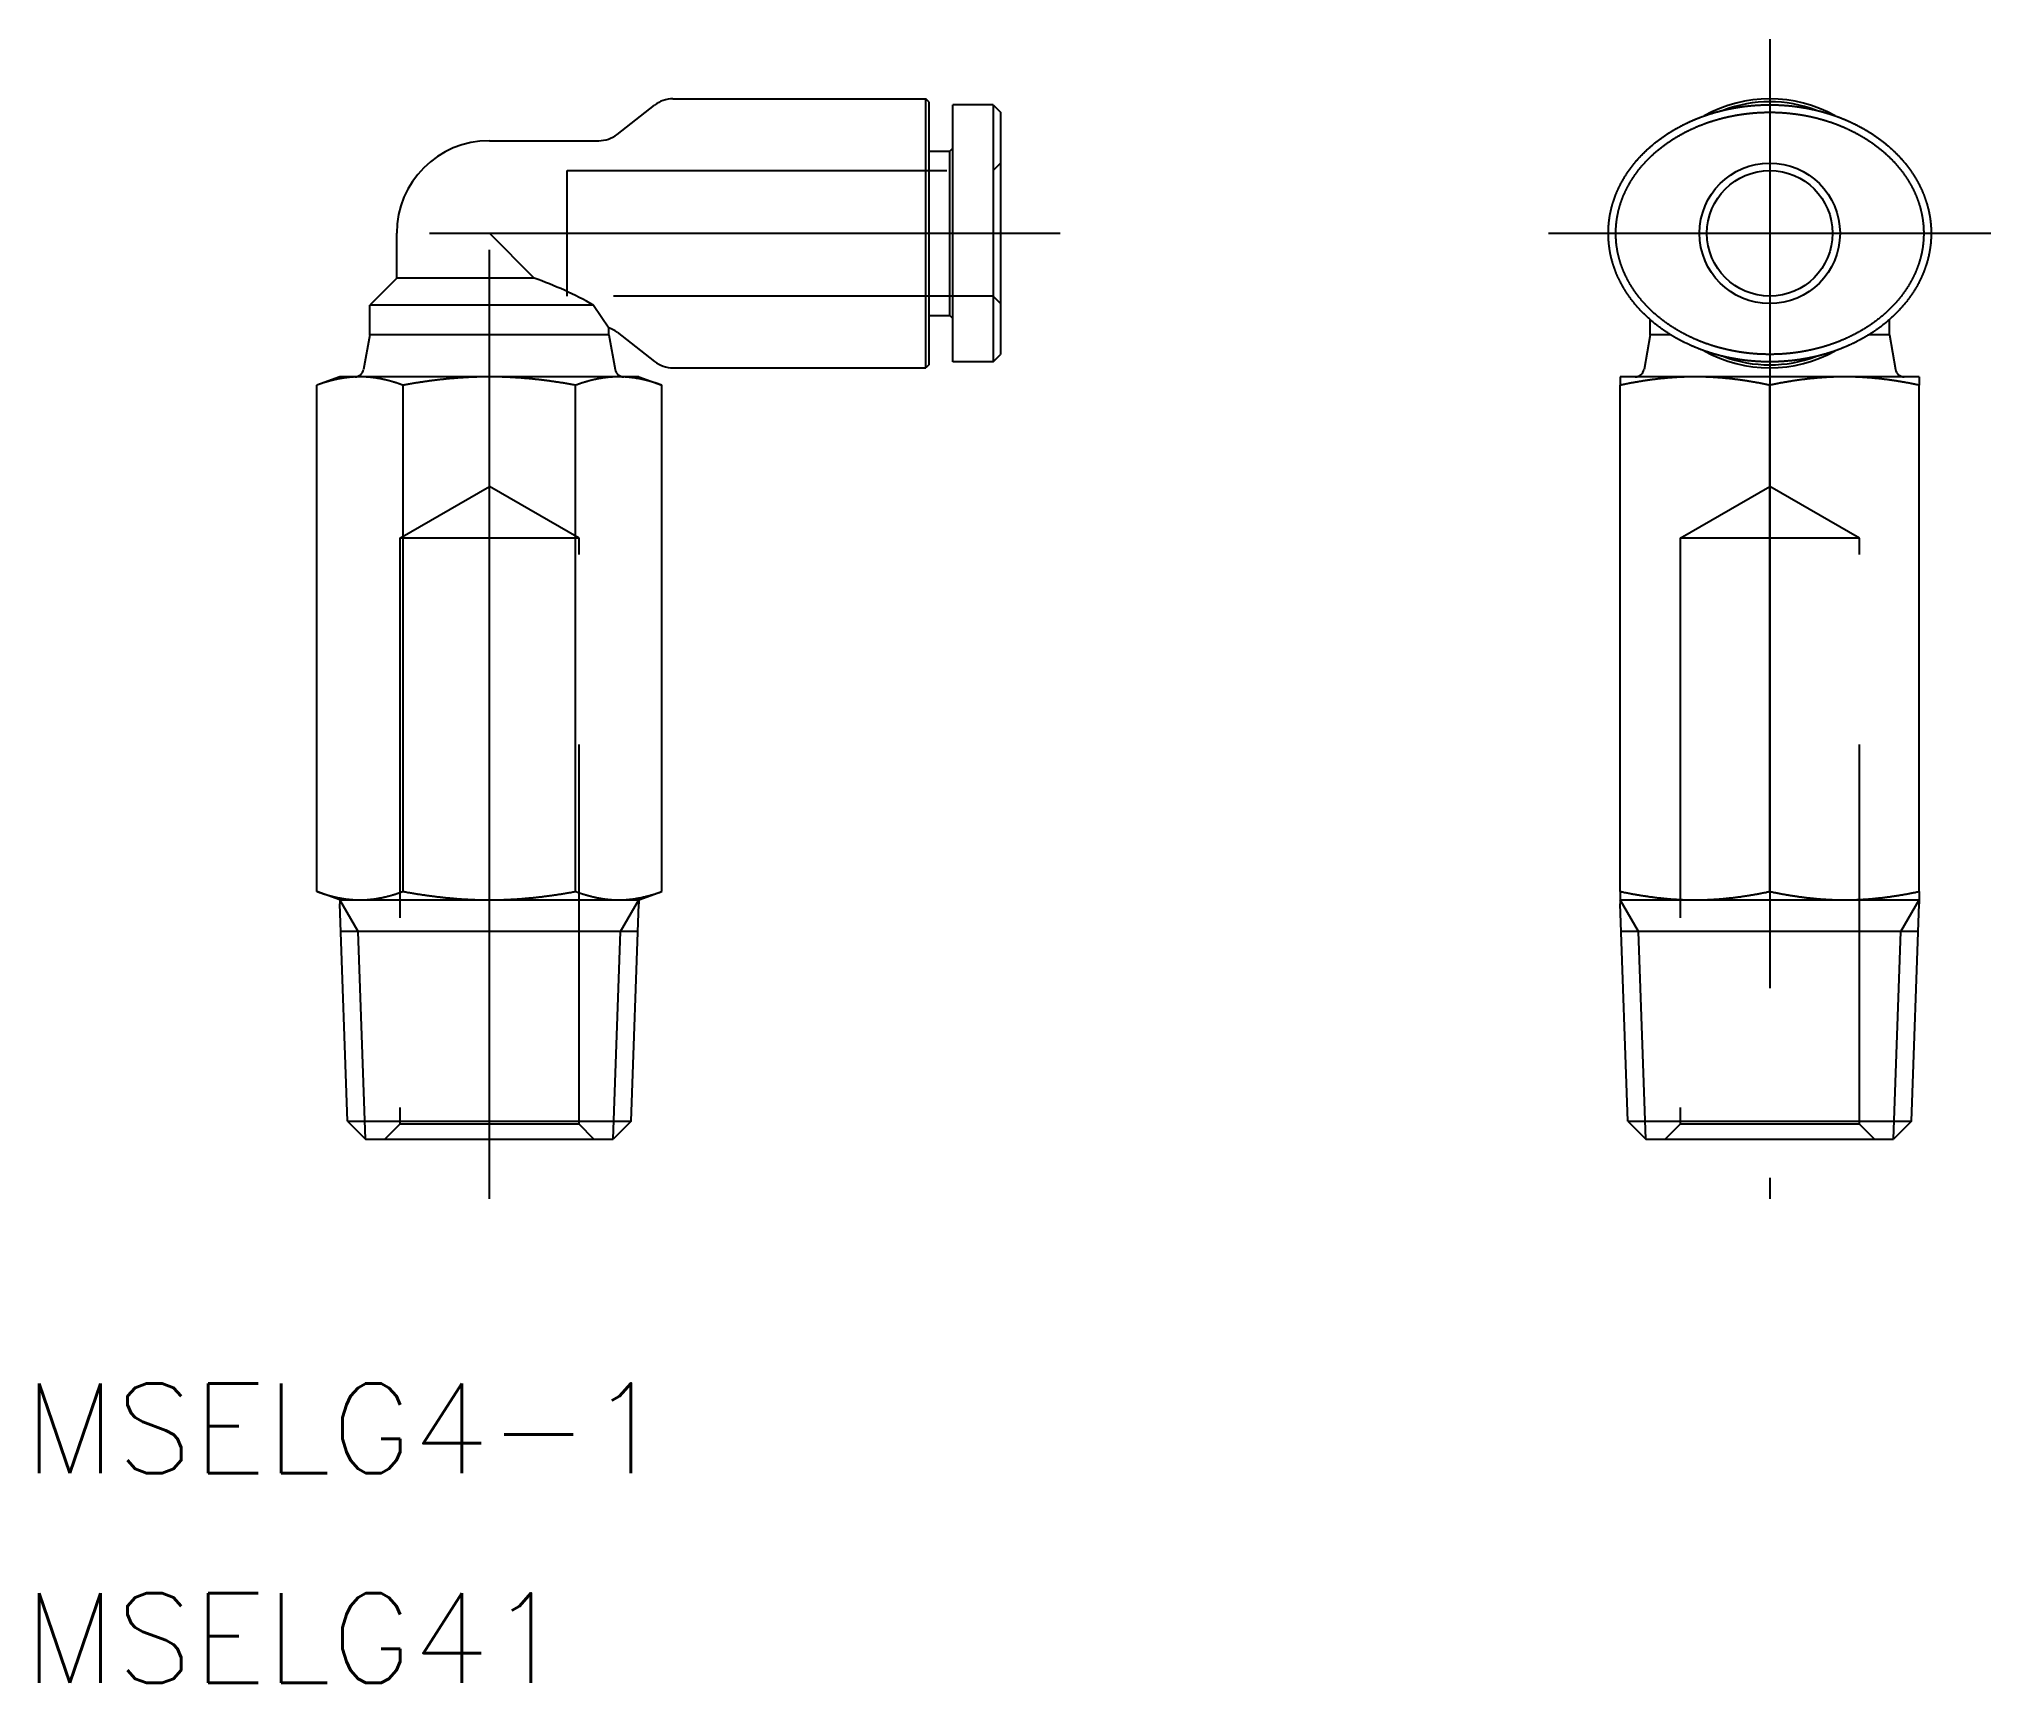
# Model space of a CAD drawing. Extents: x -15.1 to 50.2, y -18.2 to 36.8.
import ezdxf

# ---------------------------------------------------------------- set-up
doc = ezdxf.new("R2010")
doc.units = 0
doc.linetypes.add('CENTER', pattern=[50.8, 31.75, -6.35, 6.35, -6.35])
doc.linetypes.add('DASHED', pattern=[19.05, 12.7, -6.35])
doc.layers.get('0').update_dxf_attribs({"linetype": 'CONTINUOUS'})
doc.layers.add('CENTER', color=1, linetype='CENTER')
doc.styles.get("Standard").update_dxf_attribs({"font": 'txt.shx', "height": 3, "bigfont": 'bigfont.shx'})

msp = doc.modelspace()

# ---------------------------------------------------------------- texts
at = {"color": 7, "linetype": 'CONTINUOUS'}
for s, p in [('MSELG4-1', (-15.579, -11.175)), ('MSELG41', (-15.579, -18.197))]:
    msp.add_text(s, height=3, dxfattribs=at).set_placement(p)

# ---------------------------------------------------------------- linework, layer by layer
at = {"color": 7, "linetype": 'CONTINUOUS'}
for p, q in [((6.143, 34.8), (14.6, 34.8)), ((14.6, 25.8), (14.6, 34.8)), ((14.7, 34.7), (14.6, 34.8)), ((14.7, 34.7), (14.7, 25.9)), ((4.271, 33.611), (5.529, 34.589)), ((15.5, 26), (15.5, 34.6)), ((16.85, 34.6), (15.5, 34.6)), ((16.85, 34.6), (16.85, 26)), ((16.85, 34.6), (17.1, 34.35)), ((17.1, 34.35), (17.1, 26.25)), ((0, 33.4), (3.657, 33.4)), ((14.7, 33.05), (15.4, 33.05)), ((15.4, 33.05), (15.5, 33.15)), ((15.4, 27.55), (15.4, 33.05)), ((-3.1, 28.8), (-3.1, 30.3)), ((1.5, 28.8), (0, 30.3)), ((-3.1, 28.8), (-4, 27.9)), ((1.5, 28.8), (-3.1, 28.8)), ((3.486, 27.9), (-4, 27.9)), ((-4, 26.9), (-4, 27.9)), ((3.486, 27.9), (4, 27.139)), ((14.7, 27.55), (15.4, 27.55)), ((15.4, 27.55), (15.5, 27.45)), ((-4, 26.9), (-4.206, 25.747)), ((4, 26.9), (-4, 26.9)), ((4, 26.9), (4, 27.139)), ((4, 26.9), (4.206, 25.747)), ((4.271, 26.989), (5.529, 26.011)), ((38.834, 26.9), (38.628, 25.747)), ((38.834, 26.9), (38.834, 27.411)), ((39.528, 26.9), (38.834, 26.9)), ((46.834, 26.9), (46.14, 26.9)), ((46.834, 26.9), (46.834, 27.411)), ((46.834, 26.9), (47.04, 25.747)), ((16.85, 26), (17.1, 26.25)), ((-5, 25.5), (-5.774, 25.218)), ((-4.33, 25.5), (-5, 25.5)), ((0, 25.5), (-4.33, 25.5)), ((4.33, 25.5), (0, 25.5)), ((5, 25.5), (4.33, 25.5)), ((5, 25.5), (5.774, 25.218)), ((6.143, 25.8), (14.6, 25.8)), ((14.7, 25.9), (14.6, 25.8)), ((16.85, 26), (15.5, 26)), ((40.334, 25.5), (37.834, 25.5)), ((37.834, 25.5), (37.834, 25.218)), ((45.334, 25.5), (40.334, 25.5)), ((47.834, 25.5), (45.334, 25.5)), ((47.834, 25.5), (47.834, 25.218)), ((-5.774, 8.282), (-5.774, 25.218)), ((-2.887, 8.282), (-2.887, 25.218)), ((2.887, 8.282), (2.887, 25.218)), ((5.774, 8.282), (5.774, 25.218)), ((37.834, 8.282), (37.834, 25.218)), ((42.834, 8.282), (42.834, 25.218)), ((47.834, 8.282), (47.834, 25.218)), ((-5, 8), (-5.774, 8.282)), ((-5, 8), (-4.33, 8)), ((-5, 8), (-5, 7.865)), ((-4.746, 0.602), (-5, 7.865)), ((-4.33, 8), (0, 8)), ((0, 8), (4.33, 8)), ((4.33, 8), (5, 8)), ((4.746, 0.602), (5, 7.865)), ((5, 8), (5.774, 8.282)), ((5, 8), (5, 7.865)), ((37.834, 8.282), (37.834, 8)), ((37.834, 8), (40.334, 8)), ((37.834, 8), (37.834, 7.865)), ((38.087, 0.602), (37.834, 7.865)), ((40.334, 8), (45.334, 8)), ((45.334, 8), (47.834, 8)), ((47.58, 0.602), (47.834, 7.865)), ((47.834, 8.282), (47.834, 8)), ((47.834, 8), (47.834, 7.865)), ((4.968, 6.938), (-4.968, 6.938)), ((47.801, 6.938), (37.866, 6.938)), ((-4.746, 0.602), (4.746, 0.602)), ((-4.746, 0.602), (-4.144, 0)), ((-4.144, 0), (4.144, 0)), ((4.746, 0.602), (4.144, 0)), ((38.087, 0.602), (47.58, 0.602)), ((38.087, 0.602), (38.689, 0)), ((38.689, 0), (46.978, 0)), ((47.58, 0.602), (46.978, 0))]:
    msp.add_line(p, q, dxfattribs=at)
at = {"color": 3, "linetype": 'DASHED'}
for p, q in [((16.85, 32.4), (17.1, 32.65)), ((2.6, 28.2), (2.6, 32.4)), ((2.6, 32.4), (16.85, 32.4)), ((16.85, 28.2), (2.6, 28.2)), ((17.1, 27.95), (16.85, 28.2)), ((-3, 20.1), (0, 21.832)), ((3, 20.1), (0, 21.832)), ((39.834, 20.1), (42.834, 21.832)), ((45.834, 20.1), (42.834, 21.832)), ((-3, 20.1), (-3, 0.5)), ((3, 20.1), (-3, 20.1)), ((3, 0.5), (3, 20.1)), ((39.834, 20.1), (39.834, 0.5)), ((45.834, 20.1), (39.834, 20.1)), ((45.834, 0.5), (45.834, 20.1)), ((-3, 0.5), (-3.5, 0)), ((3, 0.5), (-3, 0.5)), ((3.5, 0), (3, 0.5)), ((39.834, 0.5), (39.334, 0)), ((45.834, 0.5), (39.834, 0.5)), ((46.334, 0), (45.834, 0.5))]:
    msp.add_line(p, q, dxfattribs=at)
at = {"color": 3, "linetype": 'CONTINUOUS'}
for p, q in [((-4.387, 6.938), (-5, 8)), ((4.387, 6.938), (5, 8)), ((38.447, 6.938), (37.834, 8)), ((47.22, 6.938), (47.834, 8)), ((-4.144, 0), (-4.387, 6.938)), ((4.144, 0), (4.387, 6.938)), ((38.689, 0), (38.447, 6.938)), ((46.978, 0), (47.22, 6.938))]:
    msp.add_line(p, q, dxfattribs=at)
at = {"color": 7}
for points in [[(42.834, 34.6, 0), (42.845, 34.6, 0), (42.856, 34.6, 0), (42.867, 34.6, 0), (42.878, 34.6, 0), (42.889, 34.6, 0), (42.9, 34.6, 0), (42.911, 34.6, 0), (42.922, 34.599, 0), (42.933, 34.599, 0), (42.944, 34.599, 0), (42.955, 34.599, 0), (42.966, 34.599, 0), (42.977, 34.599, 0), (42.988, 34.598, 0), (42.999, 34.598, 0), (43.01, 34.598, 0), (43.02, 34.598, 0), (43.032, 34.597, 0), (43.042, 34.597, 0), (43.053, 34.597, 0), (43.064, 34.596, 0), (43.075, 34.596, 0), (43.086, 34.596, 0), (43.097, 34.595, 0), (43.108, 34.595, 0), (43.12, 34.594, 0), (43.13, 34.594, 0), (43.142, 34.593, 0), (43.153, 34.593, 0), (43.164, 34.592, 0), (43.175, 34.592, 0), (43.186, 34.591, 0), (43.197, 34.59, 0), (43.208, 34.59, 0), (43.219, 34.589, 0), (43.23, 34.589, 0), (43.242, 34.588, 0), (43.253, 34.587, 0), (43.264, 34.587, 0), (43.275, 34.586, 0), (43.287, 34.585, 0), (43.298, 34.584, 0), (43.309, 34.584, 0), (43.321, 34.583, 0), (43.332, 34.582, 0), (43.343, 34.581, 0), (43.355, 34.58, 0), (43.366, 34.579, 0), (43.378, 34.578, 0), (43.389, 34.577, 0), (43.401, 34.576, 0), (43.413, 34.575, 0), (43.424, 34.574, 0), (43.436, 34.573, 0), (43.448, 34.572, 0), (43.459, 34.571, 0), (43.471, 34.57, 0), (43.483, 34.569, 0), (43.495, 34.568, 0), (43.507, 34.566, 0), (43.519, 34.565, 0), (43.531, 34.564, 0), (43.543, 34.563, 0), (43.555, 34.562, 0), (43.567, 34.56, 0), (43.579, 34.559, 0), (43.591, 34.557, 0), (43.603, 34.556, 0), (43.616, 34.555, 0), (43.628, 34.553, 0), (43.641, 34.552, 0), (43.653, 34.55, 0), (43.666, 34.549, 0), (43.678, 34.547, 0), (43.691, 34.545, 0), (43.703, 34.544, 0), (43.716, 34.542, 0), (43.729, 34.541, 0), (43.742, 34.539, 0), (43.755, 34.537, 0), (43.768, 34.535, 0), (43.781, 34.533, 0), (43.794, 34.532, 0), (43.807, 34.53, 0), (43.82, 34.528, 0), (43.833, 34.526, 0), (43.847, 34.524, 0), (43.86, 34.522, 0), (43.873, 34.52, 0), (43.887, 34.517, 0), (43.901, 34.515, 0), (43.914, 34.513, 0), (43.928, 34.511, 0), (43.942, 34.508, 0), (43.955, 34.506, 0), (43.969, 34.504, 0), (43.983, 34.501, 0), (43.997, 34.499, 0), (44.011, 34.496, 0), (44.025, 34.494, 0), (44.04, 34.491, 0), (44.054, 34.489, 0), (44.068, 34.486, 0), (44.082, 34.483, 0), (44.097, 34.481, 0), (44.111, 34.478, 0), (44.126, 34.475, 0), (44.14, 34.472, 0), (44.155, 34.469, 0), (44.169, 34.466, 0), (44.184, 34.463, 0), (44.199, 34.46, 0), (44.214, 34.457, 0), (44.228, 34.454, 0), (44.243, 34.451, 0), (44.258, 34.448, 0), (44.273, 34.444, 0), (44.288, 34.441, 0), (44.303, 34.438, 0), (44.318, 34.434, 0), (44.333, 34.431, 0), (44.349, 34.427, 0), (44.364, 34.424, 0), (44.379, 34.42, 0), (44.394, 34.416, 0), (44.41, 34.413, 0), (44.425, 34.409, 0), (44.44, 34.405, 0), (44.456, 34.401, 0), (44.471, 34.398, 0), (44.487, 34.394, 0), (44.502, 34.39, 0), (44.518, 34.386, 0), (44.533, 34.382, 0), (44.549, 34.377, 0), (44.564, 34.373, 0), (44.58, 34.369, 0), (44.596, 34.365, 0), (44.611, 34.36, 0), (44.627, 34.356, 0), (44.643, 34.351, 0), (44.659, 34.347, 0), (44.675, 34.342, 0), (44.691, 34.338, 0), (44.706, 34.333, 0), (44.722, 34.328, 0), (44.738, 34.324, 0), (44.754, 34.319, 0), (44.77, 34.314, 0), (44.786, 34.309, 0), (44.802, 34.304, 0), (44.818, 34.299, 0), (44.834, 34.294, 0), (44.85, 34.289, 0), (44.867, 34.283, 0), (44.883, 34.278, 0), (44.899, 34.273, 0), (44.915, 34.268, 0), (44.931, 34.262, 0), (44.947, 34.257, 0), (44.964, 34.251, 0), (44.98, 34.246, 0), (44.996, 34.24, 0), (45.012, 34.234, 0), (45.029, 34.228, 0), (45.045, 34.223, 0), (45.061, 34.217, 0), (45.078, 34.211, 0), (45.094, 34.205, 0), (45.11, 34.199, 0), (45.127, 34.193, 0), (45.143, 34.187, 0), (45.159, 34.181, 0), (45.176, 34.174, 0), (45.192, 34.168, 0), (45.209, 34.162, 0), (45.225, 34.155, 0), (45.242, 34.149, 0), (45.258, 34.142, 0), (45.274, 34.136, 0), (45.291, 34.129, 0), (45.307, 34.122, 0), (45.324, 34.115, 0), (45.34, 34.108, 0), (45.357, 34.102, 0), (45.373, 34.095, 0), (45.39, 34.088, 0), (45.406, 34.081, 0), (45.423, 34.073, 0), (45.439, 34.066, 0), (45.456, 34.059, 0), (45.472, 34.051, 0), (45.489, 34.044, 0), (45.505, 34.037, 0), (45.522, 34.029, 0), (45.538, 34.022, 0), (45.555, 34.014, 0), (45.572, 34.006, 0), (45.588, 33.998, 0), (45.605, 33.991, 0), (45.621, 33.983, 0), (45.638, 33.975, 0), (45.654, 33.967, 0), (45.67, 33.959, 0), (45.687, 33.951, 0), (45.703, 33.943, 0), (45.72, 33.934, 0), (45.736, 33.926, 0), (45.753, 33.917, 0), (45.769, 33.909, 0), (45.786, 33.901, 0), (45.802, 33.892, 0), (45.819, 33.883, 0), (45.835, 33.875, 0), (45.852, 33.866, 0), (45.868, 33.857, 0), (45.884, 33.848, 0), (45.901, 33.839, 0), (45.917, 33.83, 0), (45.934, 33.821, 0), (45.95, 33.812, 0), (45.966, 33.803, 0), (45.982, 33.793, 0), (45.999, 33.784, 0), (46.015, 33.775, 0), (46.031, 33.765, 0), (46.047, 33.755, 0), (46.064, 33.746, 0), (46.08, 33.736, 0), (46.096, 33.726, 0), (46.112, 33.717, 0), (46.128, 33.707, 0), (46.144, 33.697, 0), (46.16, 33.687, 0), (46.176, 33.677, 0), (46.192, 33.667, 0), (46.208, 33.657, 0), (46.224, 33.646, 0), (46.24, 33.636, 0), (46.256, 33.626, 0), (46.272, 33.615, 0), (46.288, 33.605, 0), (46.304, 33.594, 0), (46.32, 33.584, 0), (46.335, 33.573, 0), (46.351, 33.562, 0), (46.367, 33.551, 0), (46.383, 33.541, 0), (46.398, 33.53, 0), (46.414, 33.519, 0), (46.429, 33.508, 0), (46.445, 33.497, 0), (46.46, 33.486, 0), (46.476, 33.474, 0), (46.491, 33.463, 0), (46.507, 33.452, 0), (46.522, 33.441, 0), (46.537, 33.429, 0), (46.553, 33.418, 0), (46.568, 33.406, 0), (46.583, 33.394, 0), (46.598, 33.383, 0), (46.613, 33.371, 0), (46.628, 33.359, 0), (46.643, 33.347, 0), (46.658, 33.336, 0), (46.673, 33.324, 0), (46.688, 33.312, 0), (46.703, 33.3, 0), (46.718, 33.287, 0), (46.732, 33.275, 0), (46.747, 33.263, 0), (46.762, 33.251, 0), (46.776, 33.238, 0), (46.791, 33.226, 0), (46.805, 33.214, 0), (46.82, 33.201, 0), (46.834, 33.188, 0), (46.848, 33.176, 0), (46.862, 33.163, 0), (46.877, 33.15, 0), (46.891, 33.138, 0), (46.905, 33.125, 0), (46.919, 33.112, 0), (46.933, 33.099, 0), (46.947, 33.086, 0), (46.961, 33.073, 0), (46.975, 33.06, 0), (46.988, 33.047, 0), (47.002, 33.033, 0), (47.016, 33.02, 0), (47.029, 33.007, 0), (47.043, 32.994, 0), (47.056, 32.98, 0), (47.07, 32.967, 0), (47.083, 32.953, 0), (47.096, 32.94, 0), (47.109, 32.926, 0), (47.123, 32.913, 0), (47.136, 32.899, 0), (47.149, 32.885, 0), (47.162, 32.871, 0), (47.175, 32.858, 0), (47.187, 32.844, 0), (47.2, 32.83, 0), (47.213, 32.816, 0), (47.225, 32.802, 0), (47.238, 32.788, 0), (47.25, 32.774, 0), (47.263, 32.76, 0), (47.275, 32.745, 0), (47.287, 32.731, 0), (47.3, 32.717, 0), (47.312, 32.703, 0), (47.324, 32.688, 0), (47.336, 32.674, 0), (47.348, 32.66, 0), (47.36, 32.645, 0), (47.371, 32.631, 0), (47.383, 32.616, 0), (47.395, 32.602, 0), (47.406, 32.587, 0), (47.418, 32.572, 0), (47.429, 32.558, 0), (47.441, 32.543, 0), (47.452, 32.528, 0), (47.463, 32.514, 0), (47.474, 32.499, 0), (47.485, 32.484, 0), (47.496, 32.469, 0), (47.507, 32.454, 0), (47.518, 32.439, 0), (47.529, 32.424, 0), (47.539, 32.409, 0), (47.55, 32.394, 0), (47.56, 32.379, 0), (47.571, 32.364, 0), (47.581, 32.349, 0), (47.591, 32.334, 0), (47.602, 32.319, 0), (47.612, 32.304, 0), (47.622, 32.288, 0), (47.632, 32.273, 0), (47.641, 32.258, 0), (47.651, 32.243, 0), (47.661, 32.227, 0), (47.671, 32.212, 0), (47.68, 32.197, 0), (47.69, 32.181, 0), (47.699, 32.166, 0), (47.708, 32.15, 0), (47.718, 32.135, 0), (47.727, 32.119, 0), (47.736, 32.103, 0), (47.745, 32.088, 0), (47.754, 32.072, 0), (47.763, 32.057, 0), (47.771, 32.041, 0), (47.78, 32.025, 0), (47.788, 32.01, 0), (47.797, 31.994, 0), (47.805, 31.978, 0), (47.814, 31.962, 0), (47.822, 31.947, 0), (47.83, 31.931, 0), (47.838, 31.915, 0), (47.846, 31.899, 0), (47.854, 31.883, 0), (47.862, 31.867, 0), (47.87, 31.851, 0), (47.878, 31.835, 0), (47.885, 31.819, 0), (47.893, 31.803, 0), (47.9, 31.787, 0), (47.908, 31.771, 0), (47.915, 31.755, 0), (47.922, 31.739, 0), (47.929, 31.723, 0), (47.936, 31.707, 0), (47.943, 31.691, 0), (47.95, 31.675, 0), (47.957, 31.659, 0), (47.964, 31.642, 0), (47.97, 31.626, 0), (47.977, 31.61, 0), (47.983, 31.594, 0), (47.99, 31.578, 0), (47.996, 31.561, 0), (48.002, 31.545, 0), (48.008, 31.529, 0), (48.015, 31.512, 0), (48.021, 31.496, 0), (48.026, 31.48, 0), (48.032, 31.463, 0), (48.038, 31.447, 0), (48.044, 31.43, 0), (48.049, 31.414, 0), (48.055, 31.398, 0), (48.06, 31.381, 0), (48.066, 31.365, 0), (48.071, 31.348, 0), (48.076, 31.332, 0), (48.081, 31.315, 0), (48.086, 31.299, 0), (48.091, 31.282, 0), (48.096, 31.266, 0), (48.1, 31.249, 0), (48.105, 31.233, 0), (48.11, 31.216, 0), (48.114, 31.2, 0), (48.119, 31.183, 0), (48.123, 31.166, 0), (48.127, 31.15, 0), (48.131, 31.133, 0), (48.135, 31.117, 0), (48.139, 31.1, 0), (48.143, 31.083, 0), (48.147, 31.067, 0), (48.151, 31.05, 0), (48.154, 31.034, 0), (48.158, 31.017, 0), (48.162, 31, 0), (48.165, 30.983, 0), (48.168, 30.967, 0), (48.172, 30.95, 0), (48.175, 30.933, 0), (48.178, 30.917, 0), (48.181, 30.9, 0), (48.184, 30.883, 0), (48.187, 30.867, 0), (48.189, 30.85, 0), (48.192, 30.833, 0), (48.195, 30.816, 0), (48.197, 30.8, 0), (48.2, 30.783, 0), (48.202, 30.766, 0), (48.204, 30.749, 0), (48.206, 30.733, 0), (48.208, 30.716, 0), (48.21, 30.699, 0), (48.212, 30.682, 0), (48.214, 30.666, 0), (48.216, 30.649, 0), (48.218, 30.632, 0), (48.219, 30.615, 0), (48.221, 30.598, 0), (48.222, 30.581, 0), (48.223, 30.565, 0), (48.225, 30.548, 0), (48.226, 30.531, 0), (48.227, 30.514, 0), (48.228, 30.497, 0), (48.229, 30.481, 0), (48.23, 30.464, 0), (48.23, 30.447, 0), (48.231, 30.43, 0), (48.232, 30.413, 0), (48.232, 30.397, 0), (48.233, 30.38, 0), (48.233, 30.363, 0), (48.233, 30.346, 0), (48.234, 30.329, 0), (48.234, 30.313, 0), (48.234, 30.296, 0), (48.234, 30.279, 0), (48.233, 30.262, 0), (48.233, 30.245, 0), (48.233, 30.229, 0), (48.233, 30.212, 0), (48.232, 30.195, 0), (48.231, 30.178, 0), (48.231, 30.161, 0), (48.23, 30.145, 0), (48.229, 30.128, 0), (48.228, 30.111, 0), (48.227, 30.094, 0), (48.226, 30.077, 0), (48.225, 30.061, 0), (48.224, 30.044, 0), (48.223, 30.027, 0), (48.221, 30.01, 0), (48.22, 29.993, 0), (48.218, 29.977, 0), (48.217, 29.96, 0), (48.215, 29.943, 0), (48.213, 29.926, 0), (48.211, 29.91, 0), (48.209, 29.893, 0), (48.207, 29.876, 0), (48.205, 29.859, 0), (48.203, 29.843, 0), (48.201, 29.826, 0), (48.198, 29.809, 0), (48.196, 29.793, 0), (48.193, 29.776, 0), (48.191, 29.759, 0), (48.188, 29.743, 0), (48.185, 29.726, 0), (48.182, 29.709, 0), (48.179, 29.693, 0), (48.176, 29.676, 0), (48.173, 29.66, 0), (48.17, 29.643, 0), (48.167, 29.627, 0), (48.164, 29.61, 0), (48.16, 29.593, 0), (48.157, 29.577, 0), (48.153, 29.56, 0), (48.15, 29.544, 0), (48.146, 29.527, 0), (48.142, 29.511, 0), (48.138, 29.494, 0), (48.134, 29.478, 0), (48.13, 29.462, 0), (48.126, 29.445, 0), (48.122, 29.429, 0), (48.117, 29.413, 0), (48.113, 29.396, 0), (48.109, 29.38, 0), (48.104, 29.364, 0), (48.099, 29.347, 0), (48.095, 29.331, 0), (48.09, 29.315, 0), (48.085, 29.299, 0), (48.08, 29.282, 0), (48.075, 29.266, 0), (48.07, 29.25, 0), (48.065, 29.234, 0), (48.06, 29.218, 0), (48.055, 29.202, 0), (48.049, 29.186, 0), (48.044, 29.17, 0), (48.038, 29.154, 0), (48.033, 29.138, 0), (48.027, 29.122, 0), (48.021, 29.106, 0), (48.015, 29.09, 0), (48.01, 29.074, 0), (48.004, 29.058, 0), (47.998, 29.043, 0), (47.991, 29.027, 0), (47.985, 29.011, 0), (47.979, 28.995, 0), (47.973, 28.98, 0), (47.966, 28.964, 0), (47.96, 28.948, 0), (47.953, 28.933, 0), (47.947, 28.917, 0), (47.94, 28.901, 0), (47.933, 28.886, 0), (47.926, 28.87, 0), (47.919, 28.855, 0), (47.913, 28.84, 0), (47.906, 28.824, 0), (47.898, 28.809, 0), (47.891, 28.794, 0), (47.884, 28.778, 0), (47.877, 28.763, 0), (47.869, 28.748, 0), (47.862, 28.733, 0), (47.855, 28.717, 0), (47.847, 28.702, 0), (47.839, 28.687, 0), (47.832, 28.672, 0), (47.824, 28.657, 0), (47.816, 28.642, 0), (47.808, 28.627, 0), (47.8, 28.612, 0), (47.792, 28.598, 0), (47.784, 28.583, 0), (47.776, 28.568, 0), (47.768, 28.553, 0), (47.76, 28.538, 0), (47.751, 28.524, 0), (47.743, 28.509, 0), (47.735, 28.494, 0), (47.726, 28.48, 0), (47.718, 28.465, 0), (47.709, 28.451, 0), (47.7, 28.437, 0), (47.692, 28.422, 0), (47.683, 28.408, 0), (47.674, 28.394, 0), (47.665, 28.379, 0), (47.656, 28.365, 0), (47.647, 28.351, 0), (47.638, 28.337, 0), (47.629, 28.323, 0), (47.62, 28.309, 0), (47.611, 28.295, 0), (47.601, 28.281, 0), (47.592, 28.267, 0), (47.583, 28.253, 0), (47.573, 28.239, 0), (47.564, 28.226, 0), (47.554, 28.212, 0), (47.545, 28.198, 0), (47.535, 28.184, 0), (47.525, 28.171, 0), (47.516, 28.157, 0), (47.506, 28.144, 0), (47.496, 28.131, 0), (47.486, 28.117, 0), (47.476, 28.104, 0), (47.466, 28.09, 0), (47.456, 28.077, 0), (47.446, 28.064, 0), (47.436, 28.051, 0), (47.426, 28.038, 0), (47.416, 28.024, 0), (47.405, 28.011, 0), (47.395, 27.998, 0), (47.385, 27.985, 0), (47.374, 27.972, 0), (47.364, 27.959, 0), (47.353, 27.947, 0), (47.343, 27.934, 0), (47.332, 27.921, 0), (47.322, 27.908, 0), (47.311, 27.896, 0), (47.3, 27.883, 0), (47.289, 27.871, 0), (47.278, 27.858, 0), (47.268, 27.846, 0), (47.257, 27.833, 0), (47.246, 27.821, 0), (47.235, 27.808, 0), (47.224, 27.796, 0), (47.213, 27.784, 0), (47.202, 27.771, 0), (47.19, 27.759, 0), (47.179, 27.747, 0), (47.168, 27.735, 0), (47.157, 27.723, 0), (47.145, 27.711, 0), (47.134, 27.699, 0), (47.123, 27.687, 0), (47.111, 27.675, 0), (47.099, 27.663, 0), (47.088, 27.652, 0), (47.076, 27.64, 0), (47.065, 27.628, 0), (47.053, 27.617, 0), (47.041, 27.605, 0), (47.03, 27.593, 0), (47.018, 27.582, 0), (47.006, 27.57, 0), (46.994, 27.559, 0), (46.983, 27.548, 0), (46.971, 27.536, 0), (46.959, 27.525, 0), (46.947, 27.514, 0), (46.935, 27.502, 0), (46.922, 27.491, 0), (46.91, 27.48, 0), (46.898, 27.469, 0), (46.886, 27.458, 0), (46.874, 27.447, 0), (46.862, 27.436, 0), (46.849, 27.425, 0), (46.837, 27.414, 0), (46.825, 27.403, 0), (46.812, 27.392, 0), (46.8, 27.382, 0), (46.787, 27.371, 0), (46.775, 27.36, 0), (46.762, 27.35, 0), (46.75, 27.339, 0), (46.737, 27.329, 0), (46.724, 27.318, 0), (46.712, 27.308, 0), (46.699, 27.297, 0), (46.686, 27.287, 0), (46.673, 27.277, 0), (46.661, 27.266, 0), (46.648, 27.256, 0), (46.635, 27.246, 0), (46.622, 27.236, 0), (46.609, 27.226, 0), (46.596, 27.215, 0), (46.583, 27.206, 0), (46.57, 27.195, 0), (46.557, 27.186, 0), (46.544, 27.176, 0), (46.531, 27.166, 0), (46.518, 27.156, 0), (46.504, 27.146, 0), (46.491, 27.137, 0), (46.478, 27.127, 0), (46.465, 27.117, 0), (46.451, 27.108, 0), (46.438, 27.098, 0), (46.425, 27.088, 0), (46.411, 27.079, 0), (46.398, 27.07, 0), (46.384, 27.06, 0), (46.371, 27.051, 0), (46.357, 27.041, 0), (46.344, 27.032, 0), (46.33, 27.023, 0), (46.316, 27.014, 0), (46.303, 27.005, 0), (46.289, 26.996, 0), (46.276, 26.987, 0), (46.262, 26.978, 0), (46.248, 26.969, 0), (46.234, 26.96, 0), (46.22, 26.951, 0), (46.207, 26.942, 0), (46.193, 26.933, 0), (46.179, 26.924, 0), (46.165, 26.916, 0), (46.151, 26.907, 0), (46.137, 26.898, 0), (46.123, 26.89, 0), (46.109, 26.881, 0), (46.095, 26.873, 0), (46.081, 26.864, 0), (46.067, 26.856, 0), (46.053, 26.848, 0), (46.039, 26.839, 0), (46.025, 26.831, 0), (46.01, 26.823, 0), (45.996, 26.815, 0), (45.982, 26.806, 0), (45.968, 26.798, 0), (45.953, 26.79, 0), (45.939, 26.782, 0), (45.925, 26.774, 0), (45.91, 26.766, 0), (45.896, 26.758, 0), (45.882, 26.75, 0), (45.867, 26.743, 0), (45.853, 26.735, 0), (45.839, 26.727, 0), (45.824, 26.72, 0), (45.81, 26.712, 0), (45.795, 26.704, 0), (45.781, 26.697, 0), (45.766, 26.689, 0), (45.752, 26.682, 0), (45.737, 26.674, 0), (45.722, 26.667, 0), (45.708, 26.66, 0), (45.693, 26.652, 0), (45.678, 26.645, 0), (45.664, 26.638, 0), (45.649, 26.631, 0), (45.634, 26.624, 0), (45.62, 26.616, 0), (45.605, 26.609, 0), (45.59, 26.602, 0), (45.575, 26.596, 0), (45.561, 26.589, 0), (45.546, 26.582, 0), (45.531, 26.575, 0), (45.516, 26.568, 0), (45.501, 26.561, 0), (45.486, 26.555, 0), (45.471, 26.548, 0), (45.457, 26.541, 0), (45.442, 26.535, 0), (45.427, 26.528, 0), (45.412, 26.522, 0), (45.397, 26.515, 0), (45.382, 26.509, 0), (45.367, 26.502, 0), (45.352, 26.496, 0), (45.337, 26.49, 0), (45.322, 26.484, 0), (45.307, 26.477, 0), (45.291, 26.471, 0), (45.276, 26.465, 0), (45.261, 26.459, 0), (45.246, 26.453, 0), (45.231, 26.447, 0), (45.216, 26.441, 0), (45.201, 26.435, 0), (45.185, 26.429, 0), (45.17, 26.423, 0), (45.155, 26.418, 0), (45.14, 26.412, 0), (45.125, 26.406, 0), (45.109, 26.401, 0), (45.094, 26.395, 0), (45.079, 26.389, 0), (45.064, 26.384, 0), (45.048, 26.378, 0), (45.033, 26.373, 0), (45.018, 26.367, 0), (45.002, 26.362, 0), (44.987, 26.357, 0), (44.972, 26.351, 0), (44.956, 26.346, 0), (44.941, 26.341, 0), (44.926, 26.336, 0), (44.91, 26.331, 0), (44.895, 26.326, 0), (44.879, 26.32, 0), (44.864, 26.316, 0), (44.849, 26.311, 0), (44.833, 26.306, 0), (44.818, 26.301, 0), (44.802, 26.296, 0), (44.787, 26.291, 0), (44.771, 26.286, 0), (44.756, 26.282, 0), (44.74, 26.277, 0), (44.724, 26.272, 0), (44.709, 26.268, 0), (44.693, 26.263, 0), (44.678, 26.259, 0), (44.662, 26.254, 0), (44.647, 26.25, 0), (44.631, 26.245, 0), (44.615, 26.241, 0), (44.6, 26.236, 0), (44.584, 26.232, 0), (44.569, 26.228, 0), (44.553, 26.224, 0), (44.537, 26.22, 0), (44.522, 26.215, 0), (44.506, 26.211, 0), (44.49, 26.207, 0), (44.475, 26.203, 0), (44.459, 26.199, 0), (44.443, 26.195, 0), (44.428, 26.192, 0), (44.412, 26.188, 0), (44.396, 26.184, 0), (44.38, 26.18, 0), (44.364, 26.176, 0), (44.349, 26.173, 0), (44.333, 26.169, 0), (44.317, 26.165, 0), (44.301, 26.162, 0), (44.286, 26.158, 0), (44.27, 26.155, 0), (44.254, 26.151, 0), (44.238, 26.148, 0), (44.222, 26.145, 0), (44.207, 26.141, 0), (44.191, 26.138, 0), (44.175, 26.135, 0), (44.159, 26.131, 0), (44.143, 26.128, 0), (44.127, 26.125, 0), (44.111, 26.122, 0), (44.096, 26.119, 0), (44.08, 26.116, 0), (44.064, 26.113, 0), (44.048, 26.11, 0), (44.032, 26.107, 0), (44.016, 26.104, 0), (44, 26.102, 0), (43.984, 26.099, 0), (43.968, 26.096, 0), (43.952, 26.093, 0), (43.936, 26.091, 0), (43.92, 26.088, 0), (43.904, 26.085, 0), (43.888, 26.083, 0), (43.872, 26.08, 0), (43.856, 26.078, 0), (43.84, 26.075, 0), (43.824, 26.073, 0), (43.808, 26.071, 0), (43.792, 26.068, 0), (43.776, 26.066, 0), (43.76, 26.064, 0), (43.744, 26.062, 0), (43.728, 26.059, 0), (43.712, 26.057, 0), (43.696, 26.055, 0), (43.68, 26.053, 0), (43.664, 26.051, 0), (43.648, 26.049, 0), (43.632, 26.047, 0), (43.616, 26.045, 0), (43.6, 26.044, 0), (43.584, 26.042, 0), (43.568, 26.04, 0), (43.552, 26.038, 0), (43.536, 26.037, 0), (43.52, 26.035, 0), (43.504, 26.033, 0), (43.487, 26.032, 0), (43.471, 26.03, 0), (43.455, 26.029, 0), (43.439, 26.027, 0), (43.423, 26.026, 0), (43.407, 26.024, 0), (43.391, 26.023, 0), (43.375, 26.022, 0), (43.359, 26.02, 0), (43.343, 26.019, 0), (43.326, 26.018, 0), (43.31, 26.017, 0), (43.294, 26.016, 0), (43.278, 26.015, 0), (43.262, 26.014, 0), (43.246, 26.012, 0), (43.23, 26.012, 0), (43.213, 26.011, 0), (43.197, 26.01, 0), (43.181, 26.009, 0), (43.165, 26.008, 0), (43.149, 26.007, 0), (43.133, 26.007, 0), (43.117, 26.006, 0), (43.1, 26.005, 0), (43.084, 26.005, 0), (43.068, 26.004, 0), (43.052, 26.003, 0), (43.036, 26.003, 0), (43.02, 26.003, 0), (43.003, 26.002, 0), (42.987, 26.002, 0), (42.971, 26.001, 0), (42.955, 26.001, 0), (42.939, 26.001, 0), (42.923, 26.001, 0), (42.906, 26, 0), (42.89, 26, 0), (42.874, 26, 0), (42.858, 26, 0), (42.842, 26, 0), (42.826, 26, 0), (42.809, 26, 0), (42.793, 26, 0), (42.777, 26, 0), (42.761, 26, 0), (42.745, 26.001, 0), (42.729, 26.001, 0), (42.712, 26.001, 0), (42.696, 26.001, 0), (42.68, 26.002, 0), (42.664, 26.002, 0), (42.648, 26.003, 0), (42.632, 26.003, 0), (42.615, 26.003, 0), (42.599, 26.004, 0), (42.583, 26.005, 0), (42.567, 26.005, 0), (42.551, 26.006, 0), (42.535, 26.007, 0), (42.519, 26.007, 0), (42.502, 26.008, 0), (42.486, 26.009, 0), (42.47, 26.01, 0), (42.454, 26.011, 0), (42.438, 26.012, 0), (42.422, 26.012, 0), (42.406, 26.014, 0), (42.389, 26.015, 0), (42.373, 26.016, 0), (42.357, 26.017, 0), (42.341, 26.018, 0), (42.325, 26.019, 0), (42.309, 26.02, 0), (42.293, 26.022, 0), (42.276, 26.023, 0), (42.26, 26.024, 0), (42.244, 26.026, 0), (42.228, 26.027, 0), (42.212, 26.029, 0), (42.196, 26.03, 0), (42.18, 26.032, 0), (42.164, 26.033, 0), (42.148, 26.035, 0), (42.132, 26.037, 0), (42.116, 26.038, 0), (42.099, 26.04, 0), (42.083, 26.042, 0), (42.067, 26.044, 0), (42.051, 26.045, 0), (42.035, 26.047, 0), (42.019, 26.049, 0), (42.003, 26.051, 0), (41.987, 26.053, 0), (41.971, 26.055, 0), (41.955, 26.057, 0), (41.939, 26.059, 0), (41.923, 26.062, 0), (41.907, 26.064, 0), (41.891, 26.066, 0), (41.875, 26.068, 0), (41.859, 26.071, 0), (41.843, 26.073, 0), (41.827, 26.075, 0), (41.811, 26.078, 0), (41.795, 26.08, 0), (41.779, 26.083, 0), (41.763, 26.085, 0), (41.747, 26.088, 0), (41.731, 26.09, 0), (41.715, 26.093, 0), (41.699, 26.096, 0), (41.683, 26.099, 0), (41.667, 26.102, 0), (41.651, 26.104, 0), (41.636, 26.107, 0), (41.62, 26.11, 0), (41.604, 26.113, 0), (41.588, 26.116, 0), (41.572, 26.119, 0), (41.556, 26.122, 0), (41.54, 26.125, 0), (41.524, 26.128, 0), (41.508, 26.131, 0), (41.492, 26.135, 0), (41.477, 26.138, 0), (41.461, 26.141, 0), (41.445, 26.145, 0), (41.429, 26.148, 0), (41.413, 26.151, 0), (41.398, 26.155, 0), (41.382, 26.158, 0), (41.366, 26.162, 0), (41.35, 26.165, 0), (41.334, 26.169, 0), (41.319, 26.173, 0), (41.303, 26.176, 0), (41.287, 26.18, 0), (41.271, 26.184, 0), (41.256, 26.188, 0), (41.24, 26.192, 0), (41.224, 26.195, 0), (41.209, 26.199, 0), (41.193, 26.203, 0), (41.177, 26.207, 0), (41.161, 26.211, 0), (41.146, 26.215, 0), (41.13, 26.22, 0), (41.114, 26.224, 0), (41.099, 26.228, 0), (41.083, 26.232, 0), (41.068, 26.236, 0), (41.052, 26.241, 0), (41.036, 26.245, 0), (41.021, 26.25, 0), (41.005, 26.254, 0), (40.989, 26.259, 0), (40.974, 26.263, 0), (40.958, 26.268, 0), (40.943, 26.272, 0), (40.927, 26.277, 0), (40.912, 26.282, 0), (40.896, 26.286, 0), (40.881, 26.291, 0), (40.865, 26.296, 0), (40.85, 26.301, 0), (40.834, 26.306, 0), (40.819, 26.311, 0), (40.803, 26.316, 0), (40.788, 26.32, 0), (40.773, 26.326, 0), (40.757, 26.331, 0), (40.742, 26.336, 0), (40.726, 26.341, 0), (40.711, 26.346, 0), (40.696, 26.351, 0), (40.68, 26.357, 0), (40.665, 26.362, 0), (40.65, 26.367, 0), (40.634, 26.373, 0), (40.619, 26.378, 0), (40.604, 26.384, 0), (40.588, 26.389, 0), (40.573, 26.395, 0), (40.558, 26.401, 0), (40.542, 26.406, 0), (40.527, 26.412, 0), (40.512, 26.418, 0), (40.497, 26.423, 0), (40.482, 26.429, 0), (40.467, 26.435, 0), (40.451, 26.441, 0), (40.436, 26.447, 0), (40.421, 26.453, 0), (40.406, 26.459, 0), (40.391, 26.465, 0), (40.376, 26.471, 0), (40.361, 26.477, 0), (40.346, 26.484, 0), (40.331, 26.49, 0), (40.316, 26.496, 0), (40.3, 26.503, 0), (40.285, 26.509, 0), (40.27, 26.515, 0), (40.255, 26.522, 0), (40.241, 26.528, 0), (40.226, 26.535, 0), (40.211, 26.541, 0), (40.196, 26.548, 0), (40.181, 26.555, 0), (40.166, 26.561, 0), (40.151, 26.568, 0), (40.136, 26.575, 0), (40.121, 26.582, 0), (40.107, 26.588, 0), (40.092, 26.595, 0), (40.077, 26.602, 0), (40.062, 26.609, 0), (40.048, 26.616, 0), (40.033, 26.623, 0), (40.018, 26.631, 0), (40.004, 26.638, 0), (39.989, 26.645, 0), (39.974, 26.652, 0), (39.96, 26.66, 0), (39.945, 26.667, 0), (39.93, 26.674, 0), (39.916, 26.682, 0), (39.901, 26.689, 0), (39.887, 26.697, 0), (39.872, 26.704, 0), (39.858, 26.712, 0), (39.843, 26.72, 0), (39.829, 26.727, 0), (39.814, 26.735, 0), (39.8, 26.743, 0), (39.786, 26.75, 0), (39.771, 26.758, 0), (39.757, 26.766, 0), (39.743, 26.774, 0), (39.728, 26.782, 0), (39.714, 26.79, 0), (39.7, 26.798, 0), (39.685, 26.806, 0), (39.671, 26.814, 0), (39.657, 26.823, 0), (39.643, 26.831, 0), (39.629, 26.839, 0), (39.615, 26.848, 0), (39.6, 26.856, 0), (39.586, 26.864, 0), (39.572, 26.873, 0), (39.558, 26.881, 0), (39.544, 26.89, 0), (39.53, 26.898, 0), (39.516, 26.907, 0), (39.502, 26.916, 0), (39.489, 26.924, 0), (39.475, 26.933, 0), (39.461, 26.942, 0), (39.447, 26.951, 0), (39.433, 26.96, 0), (39.419, 26.969, 0), (39.406, 26.978, 0), (39.392, 26.987, 0), (39.378, 26.996, 0), (39.365, 27.005, 0), (39.351, 27.014, 0), (39.337, 27.023, 0), (39.324, 27.032, 0), (39.31, 27.041, 0), (39.297, 27.051, 0), (39.283, 27.06, 0), (39.27, 27.07, 0), (39.256, 27.079, 0), (39.243, 27.088, 0), (39.23, 27.098, 0), (39.216, 27.108, 0), (39.203, 27.117, 0), (39.19, 27.127, 0), (39.176, 27.137, 0), (39.163, 27.146, 0), (39.15, 27.156, 0), (39.137, 27.166, 0), (39.123, 27.176, 0), (39.11, 27.186, 0), (39.097, 27.195, 0), (39.084, 27.206, 0), (39.071, 27.215, 0), (39.058, 27.226, 0), (39.045, 27.236, 0), (39.032, 27.246, 0), (39.02, 27.256, 0), (39.007, 27.266, 0), (38.994, 27.277, 0), (38.981, 27.287, 0), (38.968, 27.297, 0), (38.956, 27.308, 0), (38.943, 27.318, 0), (38.93, 27.329, 0), (38.918, 27.339, 0), (38.905, 27.35, 0), (38.893, 27.36, 0), (38.88, 27.371, 0), (38.868, 27.382, 0), (38.855, 27.392, 0), (38.843, 27.403, 0), (38.83, 27.414, 0), (38.818, 27.425, 0), (38.806, 27.436, 0), (38.794, 27.447, 0), (38.781, 27.458, 0), (38.769, 27.469, 0), (38.757, 27.48, 0), (38.745, 27.491, 0), (38.733, 27.502, 0), (38.721, 27.514, 0), (38.709, 27.525, 0), (38.697, 27.536, 0), (38.685, 27.548, 0), (38.673, 27.559, 0), (38.661, 27.57, 0), (38.649, 27.582, 0), (38.638, 27.593, 0), (38.626, 27.605, 0), (38.614, 27.617, 0), (38.602, 27.628, 0), (38.591, 27.64, 0), (38.579, 27.652, 0), (38.568, 27.663, 0), (38.556, 27.675, 0), (38.545, 27.687, 0), (38.533, 27.699, 0), (38.522, 27.711, 0), (38.511, 27.723, 0), (38.499, 27.735, 0), (38.488, 27.747, 0), (38.477, 27.759, 0), (38.466, 27.772, 0), (38.455, 27.784, 0), (38.444, 27.796, 0), (38.433, 27.808, 0), (38.422, 27.821, 0), (38.411, 27.833, 0), (38.4, 27.846, 0), (38.389, 27.858, 0), (38.378, 27.871, 0), (38.367, 27.883, 0), (38.356, 27.896, 0), (38.346, 27.909, 0), (38.335, 27.921, 0), (38.325, 27.934, 0), (38.314, 27.947, 0), (38.303, 27.96, 0), (38.293, 27.973, 0), (38.283, 27.985, 0), (38.272, 27.998, 0), (38.262, 28.011, 0), (38.252, 28.024, 0), (38.242, 28.038, 0), (38.231, 28.051, 0), (38.221, 28.064, 0), (38.211, 28.077, 0), (38.201, 28.09, 0), (38.191, 28.104, 0), (38.181, 28.117, 0), (38.171, 28.131, 0), (38.161, 28.144, 0), (38.152, 28.157, 0), (38.142, 28.171, 0), (38.132, 28.185, 0), (38.123, 28.198, 0), (38.113, 28.212, 0), (38.103, 28.226, 0), (38.094, 28.239, 0), (38.085, 28.253, 0), (38.075, 28.267, 0), (38.066, 28.281, 0), (38.057, 28.295, 0), (38.047, 28.309, 0), (38.038, 28.323, 0), (38.029, 28.337, 0), (38.02, 28.351, 0), (38.011, 28.365, 0), (38.002, 28.379, 0), (37.993, 28.394, 0), (37.984, 28.408, 0), (37.976, 28.422, 0), (37.967, 28.437, 0), (37.958, 28.451, 0), (37.95, 28.465, 0), (37.941, 28.48, 0), (37.933, 28.494, 0), (37.924, 28.509, 0), (37.916, 28.524, 0), (37.908, 28.538, 0), (37.899, 28.553, 0), (37.891, 28.568, 0), (37.883, 28.583, 0), (37.875, 28.598, 0), (37.867, 28.612, 0), (37.859, 28.627, 0), (37.851, 28.642, 0), (37.843, 28.657, 0), (37.836, 28.672, 0), (37.828, 28.687, 0), (37.82, 28.702, 0), (37.813, 28.717, 0), (37.805, 28.733, 0), (37.798, 28.748, 0), (37.791, 28.763, 0), (37.783, 28.778, 0), (37.776, 28.794, 0), (37.769, 28.809, 0), (37.762, 28.824, 0), (37.755, 28.84, 0), (37.748, 28.855, 0), (37.741, 28.87, 0), (37.734, 28.886, 0), (37.727, 28.901, 0), (37.721, 28.917, 0), (37.714, 28.933, 0), (37.708, 28.948, 0), (37.701, 28.964, 0), (37.695, 28.98, 0), (37.688, 28.995, 0), (37.682, 29.011, 0), (37.676, 29.027, 0), (37.67, 29.043, 0), (37.664, 29.058, 0), (37.658, 29.074, 0), (37.652, 29.09, 0), (37.646, 29.106, 0), (37.641, 29.122, 0), (37.635, 29.138, 0), (37.629, 29.154, 0), (37.624, 29.17, 0), (37.618, 29.186, 0), (37.613, 29.202, 0), (37.608, 29.218, 0), (37.602, 29.234, 0), (37.597, 29.25, 0), (37.592, 29.266, 0), (37.587, 29.282, 0), (37.582, 29.299, 0), (37.577, 29.315, 0), (37.573, 29.331, 0), (37.568, 29.347, 0), (37.563, 29.364, 0), (37.559, 29.38, 0), (37.554, 29.396, 0), (37.55, 29.413, 0), (37.546, 29.429, 0), (37.541, 29.445, 0), (37.537, 29.462, 0), (37.533, 29.478, 0), (37.529, 29.494, 0), (37.525, 29.511, 0), (37.522, 29.527, 0), (37.518, 29.544, 0), (37.514, 29.56, 0), (37.511, 29.577, 0), (37.507, 29.593, 0), (37.504, 29.61, 0), (37.5, 29.627, 0), (37.497, 29.643, 0), (37.494, 29.66, 0), (37.491, 29.676, 0), (37.488, 29.693, 0), (37.485, 29.709, 0), (37.482, 29.726, 0), (37.479, 29.743, 0), (37.477, 29.759, 0), (37.474, 29.776, 0), (37.471, 29.793, 0), (37.469, 29.809, 0), (37.467, 29.826, 0), (37.464, 29.843, 0), (37.462, 29.859, 0), (37.46, 29.876, 0), (37.458, 29.893, 0), (37.456, 29.91, 0), (37.454, 29.926, 0), (37.452, 29.943, 0), (37.451, 29.96, 0), (37.449, 29.977, 0), (37.447, 29.993, 0), (37.446, 30.01, 0), (37.445, 30.027, 0), (37.443, 30.044, 0), (37.442, 30.06, 0), (37.441, 30.077, 0), (37.44, 30.094, 0), (37.439, 30.111, 0), (37.438, 30.128, 0), (37.437, 30.144, 0), (37.437, 30.161, 0), (37.436, 30.178, 0), (37.435, 30.195, 0), (37.435, 30.212, 0), (37.434, 30.229, 0), (37.434, 30.245, 0), (37.434, 30.262, 0), (37.434, 30.279, 0), (37.434, 30.296, 0), (37.434, 30.313, 0), (37.434, 30.329, 0), (37.434, 30.346, 0), (37.434, 30.363, 0), (37.435, 30.38, 0), (37.435, 30.397, 0), (37.436, 30.413, 0), (37.436, 30.43, 0), (37.437, 30.447, 0), (37.438, 30.464, 0), (37.438, 30.481, 0), (37.439, 30.497, 0), (37.44, 30.514, 0), (37.441, 30.531, 0), (37.443, 30.548, 0), (37.444, 30.565, 0), (37.445, 30.581, 0), (37.447, 30.598, 0), (37.448, 30.615, 0), (37.45, 30.632, 0), (37.452, 30.649, 0), (37.453, 30.666, 0), (37.455, 30.682, 0), (37.457, 30.699, 0), (37.459, 30.716, 0), (37.461, 30.733, 0), (37.463, 30.749, 0), (37.465, 30.766, 0), (37.468, 30.783, 0), (37.47, 30.8, 0), (37.473, 30.816, 0), (37.475, 30.833, 0), (37.478, 30.85, 0), (37.481, 30.867, 0), (37.484, 30.883, 0), (37.486, 30.9, 0), (37.489, 30.917, 0), (37.493, 30.933, 0), (37.496, 30.95, 0), (37.499, 30.967, 0), (37.502, 30.983, 0), (37.506, 31, 0), (37.509, 31.017, 0), (37.513, 31.034, 0), (37.517, 31.05, 0), (37.52, 31.067, 0), (37.524, 31.084, 0), (37.528, 31.1, 0), (37.532, 31.117, 0), (37.536, 31.133, 0), (37.54, 31.15, 0), (37.544, 31.166, 0), (37.549, 31.183, 0), (37.553, 31.2, 0), (37.558, 31.216, 0), (37.562, 31.233, 0), (37.567, 31.249, 0), (37.572, 31.266, 0), (37.577, 31.282, 0), (37.581, 31.299, 0), (37.586, 31.315, 0), (37.592, 31.332, 0), (37.597, 31.348, 0), (37.602, 31.365, 0), (37.607, 31.381, 0), (37.613, 31.398, 0), (37.618, 31.414, 0), (37.624, 31.43, 0), (37.629, 31.447, 0), (37.635, 31.463, 0), (37.641, 31.48, 0), (37.647, 31.496, 0), (37.653, 31.512, 0), (37.659, 31.529, 0), (37.665, 31.545, 0), (37.671, 31.561, 0), (37.678, 31.578, 0), (37.684, 31.594, 0), (37.69, 31.61, 0), (37.697, 31.626, 0), (37.704, 31.642, 0), (37.71, 31.659, 0), (37.717, 31.675, 0), (37.724, 31.691, 0), (37.731, 31.707, 0), (37.738, 31.723, 0), (37.745, 31.739, 0), (37.752, 31.755, 0), (37.76, 31.771, 0), (37.767, 31.787, 0), (37.775, 31.803, 0), (37.782, 31.819, 0), (37.79, 31.835, 0), (37.797, 31.851, 0), (37.805, 31.867, 0), (37.813, 31.883, 0), (37.821, 31.899, 0), (37.829, 31.915, 0), (37.837, 31.931, 0), (37.845, 31.947, 0), (37.854, 31.962, 0), (37.862, 31.978, 0), (37.87, 31.994, 0), (37.879, 32.01, 0), (37.888, 32.025, 0), (37.896, 32.041, 0), (37.905, 32.057, 0), (37.914, 32.072, 0), (37.923, 32.088, 0), (37.932, 32.103, 0), (37.941, 32.119, 0), (37.95, 32.135, 0), (37.959, 32.15, 0), (37.968, 32.166, 0), (37.978, 32.181, 0), (37.987, 32.197, 0), (37.997, 32.212, 0), (38.006, 32.227, 0), (38.016, 32.243, 0), (38.026, 32.258, 0), (38.036, 32.273, 0), (38.046, 32.288, 0), (38.056, 32.304, 0), (38.066, 32.319, 0), (38.076, 32.334, 0), (38.086, 32.349, 0), (38.097, 32.364, 0), (38.107, 32.379, 0), (38.117, 32.394, 0), (38.128, 32.409, 0), (38.139, 32.424, 0), (38.15, 32.439, 0), (38.16, 32.454, 0), (38.171, 32.469, 0), (38.182, 32.484, 0), (38.193, 32.499, 0), (38.204, 32.514, 0), (38.215, 32.528, 0), (38.227, 32.543, 0), (38.238, 32.558, 0), (38.249, 32.572, 0), (38.261, 32.587, 0), (38.273, 32.602, 0), (38.284, 32.616, 0), (38.296, 32.631, 0), (38.308, 32.645, 0), (38.319, 32.66, 0), (38.331, 32.674, 0), (38.343, 32.688, 0), (38.355, 32.703, 0), (38.368, 32.717, 0), (38.38, 32.731, 0), (38.392, 32.745, 0), (38.404, 32.76, 0), (38.417, 32.774, 0), (38.429, 32.788, 0), (38.442, 32.802, 0), (38.455, 32.816, 0), (38.467, 32.83, 0), (38.48, 32.844, 0), (38.493, 32.857, 0), (38.506, 32.871, 0), (38.519, 32.885, 0), (38.532, 32.899, 0), (38.545, 32.912, 0), (38.558, 32.926, 0), (38.571, 32.94, 0), (38.584, 32.953, 0), (38.598, 32.967, 0), (38.611, 32.98, 0), (38.625, 32.993, 0), (38.638, 33.007, 0), (38.652, 33.02, 0), (38.665, 33.033, 0), (38.679, 33.047, 0), (38.693, 33.06, 0), (38.706, 33.073, 0), (38.72, 33.086, 0), (38.734, 33.099, 0), (38.748, 33.112, 0), (38.762, 33.125, 0), (38.776, 33.138, 0), (38.791, 33.15, 0), (38.805, 33.163, 0), (38.819, 33.176, 0), (38.833, 33.188, 0), (38.848, 33.201, 0), (38.862, 33.214, 0), (38.877, 33.226, 0), (38.891, 33.238, 0), (38.906, 33.251, 0), (38.92, 33.263, 0), (38.935, 33.275, 0), (38.95, 33.288, 0), (38.965, 33.3, 0), (38.979, 33.312, 0), (38.994, 33.324, 0), (39.009, 33.336, 0), (39.024, 33.347, 0), (39.039, 33.359, 0), (39.054, 33.371, 0), (39.069, 33.383, 0), (39.084, 33.395, 0), (39.1, 33.406, 0), (39.115, 33.418, 0), (39.13, 33.429, 0), (39.145, 33.441, 0), (39.161, 33.452, 0), (39.176, 33.463, 0), (39.192, 33.474, 0), (39.207, 33.486, 0), (39.222, 33.497, 0), (39.238, 33.508, 0), (39.254, 33.519, 0), (39.269, 33.53, 0), (39.285, 33.541, 0), (39.3, 33.552, 0), (39.316, 33.562, 0), (39.332, 33.573, 0), (39.348, 33.584, 0), (39.364, 33.594, 0), (39.379, 33.605, 0), (39.395, 33.615, 0), (39.411, 33.626, 0), (39.427, 33.636, 0), (39.443, 33.646, 0), (39.459, 33.657, 0), (39.475, 33.667, 0), (39.491, 33.677, 0), (39.507, 33.687, 0), (39.523, 33.697, 0), (39.539, 33.707, 0), (39.555, 33.717, 0), (39.571, 33.727, 0), (39.588, 33.736, 0), (39.604, 33.746, 0), (39.62, 33.755, 0), (39.636, 33.765, 0), (39.652, 33.775, 0), (39.669, 33.784, 0), (39.685, 33.793, 0), (39.701, 33.803, 0), (39.718, 33.812, 0), (39.734, 33.821, 0), (39.75, 33.83, 0), (39.767, 33.839, 0), (39.783, 33.848, 0), (39.799, 33.857, 0), (39.816, 33.866, 0), (39.832, 33.875, 0), (39.849, 33.883, 0), (39.865, 33.892, 0), (39.882, 33.901, 0), (39.898, 33.909, 0), (39.914, 33.917, 0), (39.931, 33.926, 0), (39.947, 33.934, 0), (39.964, 33.942, 0), (39.98, 33.951, 0), (39.997, 33.959, 0), (40.013, 33.967, 0), (40.03, 33.975, 0), (40.046, 33.983, 0), (40.063, 33.991, 0), (40.079, 33.998, 0), (40.096, 34.006, 0), (40.112, 34.014, 0), (40.129, 34.022, 0), (40.145, 34.029, 0), (40.162, 34.037, 0), (40.178, 34.044, 0), (40.195, 34.051, 0), (40.211, 34.059, 0), (40.228, 34.066, 0), (40.244, 34.073, 0), (40.261, 34.081, 0), (40.277, 34.088, 0), (40.294, 34.095, 0), (40.31, 34.102, 0), (40.327, 34.108, 0), (40.343, 34.115, 0), (40.36, 34.122, 0), (40.376, 34.129, 0), (40.393, 34.136, 0), (40.409, 34.142, 0), (40.426, 34.149, 0), (40.442, 34.155, 0), (40.459, 34.162, 0), (40.475, 34.168, 0), (40.491, 34.174, 0), (40.508, 34.181, 0), (40.524, 34.187, 0), (40.541, 34.193, 0), (40.557, 34.199, 0), (40.573, 34.205, 0), (40.59, 34.211, 0), (40.606, 34.217, 0), (40.622, 34.223, 0), (40.639, 34.229, 0), (40.655, 34.234, 0), (40.671, 34.24, 0), (40.687, 34.246, 0), (40.704, 34.251, 0), (40.72, 34.257, 0), (40.736, 34.262, 0), (40.752, 34.268, 0), (40.768, 34.273, 0), (40.785, 34.278, 0), (40.801, 34.284, 0), (40.817, 34.289, 0), (40.833, 34.294, 0), (40.849, 34.299, 0), (40.865, 34.304, 0), (40.881, 34.309, 0), (40.897, 34.314, 0), (40.913, 34.319, 0), (40.929, 34.324, 0), (40.945, 34.328, 0), (40.961, 34.333, 0), (40.977, 34.338, 0), (40.993, 34.342, 0), (41.008, 34.347, 0), (41.024, 34.351, 0), (41.04, 34.356, 0), (41.056, 34.36, 0), (41.072, 34.365, 0), (41.087, 34.369, 0), (41.103, 34.373, 0), (41.118, 34.377, 0), (41.134, 34.381, 0), (41.15, 34.386, 0), (41.165, 34.389, 0), (41.181, 34.394, 0), (41.196, 34.397, 0), (41.212, 34.401, 0), (41.227, 34.405, 0), (41.242, 34.409, 0), (41.258, 34.413, 0), (41.273, 34.416, 0), (41.288, 34.42, 0), (41.303, 34.424, 0), (41.318, 34.427, 0), (41.334, 34.431, 0), (41.349, 34.434, 0), (41.364, 34.438, 0), (41.379, 34.441, 0), (41.394, 34.444, 0), (41.409, 34.447, 0), (41.423, 34.451, 0), (41.438, 34.454, 0), (41.453, 34.457, 0), (41.468, 34.46, 0), (41.483, 34.463, 0), (41.497, 34.466, 0), (41.512, 34.469, 0), (41.526, 34.472, 0), (41.541, 34.475, 0), (41.555, 34.478, 0), (41.57, 34.48, 0), (41.584, 34.483, 0), (41.598, 34.486, 0), (41.613, 34.489, 0), (41.627, 34.491, 0), (41.641, 34.494, 0), (41.655, 34.496, 0), (41.669, 34.499, 0), (41.683, 34.501, 0), (41.697, 34.504, 0), (41.711, 34.506, 0), (41.725, 34.508, 0), (41.739, 34.511, 0), (41.752, 34.513, 0), (41.766, 34.515, 0), (41.78, 34.517, 0), (41.793, 34.519, 0), (41.807, 34.522, 0), (41.82, 34.524, 0), (41.834, 34.526, 0), (41.847, 34.528, 0), (41.86, 34.529, 0), (41.873, 34.531, 0), (41.887, 34.533, 0), (41.9, 34.535, 0), (41.913, 34.537, 0), (41.926, 34.539, 0), (41.938, 34.541, 0), (41.951, 34.542, 0), (41.964, 34.544, 0), (41.977, 34.545, 0), (41.989, 34.547, 0), (42.002, 34.549, 0), (42.014, 34.55, 0), (42.027, 34.552, 0), (42.039, 34.553, 0), (42.052, 34.555, 0), (42.064, 34.556, 0), (42.076, 34.557, 0), (42.089, 34.559, 0), (42.101, 34.56, 0), (42.113, 34.562, 0), (42.125, 34.563, 0), (42.137, 34.564, 0), (42.149, 34.565, 0), (42.161, 34.567, 0), (42.173, 34.568, 0), (42.184, 34.569, 0), (42.196, 34.57, 0), (42.208, 34.571, 0), (42.22, 34.572, 0), (42.231, 34.574, 0), (42.243, 34.575, 0), (42.255, 34.576, 0), (42.266, 34.577, 0), (42.278, 34.578, 0), (42.289, 34.578, 0), (42.301, 34.579, 0), (42.312, 34.58, 0), (42.324, 34.581, 0), (42.335, 34.582, 0), (42.347, 34.583, 0), (42.358, 34.584, 0), (42.369, 34.585, 0), (42.381, 34.585, 0), (42.392, 34.586, 0), (42.403, 34.587, 0), (42.414, 34.587, 0), (42.426, 34.588, 0), (42.437, 34.589, 0), (42.448, 34.59, 0), (42.459, 34.59, 0), (42.47, 34.591, 0), (42.481, 34.591, 0), (42.493, 34.592, 0), (42.504, 34.592, 0), (42.515, 34.593, 0), (42.526, 34.593, 0), (42.537, 34.594, 0), (42.548, 34.594, 0), (42.559, 34.595, 0), (42.57, 34.595, 0), (42.581, 34.596, 0), (42.592, 34.596, 0), (42.603, 34.596, 0), (42.614, 34.597, 0), (42.625, 34.597, 0), (42.636, 34.597, 0), (42.647, 34.598, 0), (42.658, 34.598, 0), (42.669, 34.598, 0), (42.68, 34.598, 0), (42.691, 34.599, 0), (42.702, 34.599, 0), (42.713, 34.599, 0), (42.724, 34.599, 0), (42.735, 34.599, 0), (42.746, 34.599, 0), (42.757, 34.6, 0), (42.768, 34.6, 0), (42.779, 34.6, 0), (42.79, 34.6, 0), (42.801, 34.6, 0), (42.812, 34.6, 0), (42.823, 34.6, 0), (42.834, 34.6, 0)], [(42.834, 34.35, 0), (42.844, 34.35, 0), (42.855, 34.35, 0), (42.866, 34.35, 0), (42.876, 34.35, 0), (42.887, 34.35, 0), (42.897, 34.35, 0), (42.908, 34.35, 0), (42.919, 34.349, 0), (42.929, 34.349, 0), (42.94, 34.349, 0), (42.95, 34.349, 0), (42.961, 34.349, 0), (42.971, 34.349, 0), (42.982, 34.348, 0), (42.992, 34.348, 0), (43.003, 34.348, 0), (43.014, 34.348, 0), (43.024, 34.347, 0), (43.035, 34.347, 0), (43.045, 34.347, 0), (43.056, 34.346, 0), (43.066, 34.346, 0), (43.077, 34.346, 0), (43.088, 34.345, 0), (43.098, 34.345, 0), (43.109, 34.344, 0), (43.12, 34.344, 0), (43.13, 34.343, 0), (43.141, 34.343, 0), (43.151, 34.343, 0), (43.162, 34.342, 0), (43.173, 34.341, 0), (43.184, 34.341, 0), (43.194, 34.34, 0), (43.205, 34.34, 0), (43.216, 34.339, 0), (43.227, 34.338, 0), (43.237, 34.338, 0), (43.248, 34.337, 0), (43.259, 34.336, 0), (43.27, 34.336, 0), (43.281, 34.335, 0), (43.292, 34.334, 0), (43.303, 34.333, 0), (43.314, 34.333, 0), (43.325, 34.332, 0), (43.336, 34.331, 0), (43.347, 34.33, 0), (43.358, 34.329, 0), (43.369, 34.328, 0), (43.38, 34.327, 0), (43.391, 34.326, 0), (43.402, 34.325, 0), (43.414, 34.324, 0), (43.425, 34.323, 0), (43.436, 34.322, 0), (43.447, 34.321, 0), (43.459, 34.32, 0), (43.47, 34.319, 0), (43.482, 34.318, 0), (43.493, 34.317, 0), (43.505, 34.315, 0), (43.516, 34.314, 0), (43.528, 34.313, 0), (43.54, 34.312, 0), (43.551, 34.31, 0), (43.563, 34.309, 0), (43.575, 34.308, 0), (43.587, 34.306, 0), (43.599, 34.305, 0), (43.611, 34.303, 0), (43.623, 34.302, 0), (43.635, 34.301, 0), (43.647, 34.299, 0), (43.659, 34.297, 0), (43.671, 34.296, 0), (43.683, 34.294, 0), (43.696, 34.293, 0), (43.708, 34.291, 0), (43.721, 34.289, 0), (43.733, 34.288, 0), (43.745, 34.286, 0), (43.758, 34.284, 0), (43.771, 34.282, 0), (43.783, 34.28, 0), (43.796, 34.279, 0), (43.809, 34.276, 0), (43.822, 34.275, 0), (43.835, 34.273, 0), (43.848, 34.27, 0), (43.861, 34.268, 0), (43.874, 34.266, 0), (43.887, 34.264, 0), (43.9, 34.262, 0), (43.914, 34.26, 0), (43.927, 34.257, 0), (43.941, 34.255, 0), (43.954, 34.253, 0), (43.968, 34.25, 0), (43.981, 34.248, 0), (43.995, 34.245, 0), (44.008, 34.243, 0), (44.022, 34.24, 0), (44.036, 34.238, 0), (44.05, 34.235, 0), (44.064, 34.233, 0), (44.078, 34.23, 0), (44.092, 34.227, 0), (44.106, 34.224, 0), (44.12, 34.221, 0), (44.134, 34.218, 0), (44.148, 34.215, 0), (44.162, 34.213, 0), (44.176, 34.21, 0), (44.191, 34.206, 0), (44.205, 34.203, 0), (44.219, 34.2, 0), (44.234, 34.197, 0), (44.248, 34.194, 0), (44.263, 34.191, 0), (44.277, 34.187, 0), (44.292, 34.184, 0), (44.306, 34.18, 0), (44.321, 34.177, 0), (44.336, 34.173, 0), (44.35, 34.17, 0), (44.365, 34.166, 0), (44.38, 34.163, 0), (44.395, 34.159, 0), (44.41, 34.155, 0), (44.425, 34.151, 0), (44.44, 34.148, 0), (44.454, 34.144, 0), (44.469, 34.14, 0), (44.484, 34.136, 0), (44.499, 34.132, 0), (44.514, 34.128, 0), (44.529, 34.123, 0), (44.545, 34.119, 0), (44.56, 34.115, 0), (44.575, 34.111, 0), (44.59, 34.106, 0), (44.605, 34.102, 0), (44.62, 34.098, 0), (44.636, 34.093, 0), (44.651, 34.089, 0), (44.666, 34.084, 0), (44.682, 34.08, 0), (44.697, 34.075, 0), (44.712, 34.07, 0), (44.728, 34.065, 0), (44.743, 34.06, 0), (44.759, 34.056, 0), (44.774, 34.051, 0), (44.789, 34.046, 0), (44.805, 34.041, 0), (44.821, 34.035, 0), (44.836, 34.03, 0), (44.852, 34.025, 0), (44.867, 34.02, 0), (44.883, 34.015, 0), (44.898, 34.009, 0), (44.914, 34.004, 0), (44.929, 33.998, 0), (44.945, 33.993, 0), (44.961, 33.987, 0), (44.976, 33.982, 0), (44.992, 33.976, 0), (45.008, 33.97, 0), (45.023, 33.965, 0), (45.039, 33.959, 0), (45.055, 33.953, 0), (45.071, 33.947, 0), (45.086, 33.941, 0), (45.102, 33.935, 0), (45.118, 33.929, 0), (45.134, 33.922, 0), (45.149, 33.916, 0), (45.165, 33.91, 0), (45.181, 33.904, 0), (45.197, 33.897, 0), (45.212, 33.891, 0), (45.228, 33.884, 0), (45.244, 33.878, 0), (45.26, 33.871, 0), (45.276, 33.864, 0), (45.291, 33.858, 0), (45.307, 33.851, 0), (45.323, 33.844, 0), (45.339, 33.837, 0), (45.355, 33.83, 0), (45.371, 33.823, 0), (45.386, 33.816, 0), (45.402, 33.809, 0), (45.418, 33.802, 0), (45.434, 33.795, 0), (45.45, 33.787, 0), (45.465, 33.78, 0), (45.481, 33.773, 0), (45.497, 33.765, 0), (45.513, 33.757, 0), (45.529, 33.75, 0), (45.544, 33.742, 0), (45.56, 33.734, 0), (45.576, 33.727, 0), (45.592, 33.719, 0), (45.608, 33.711, 0), (45.623, 33.703, 0), (45.639, 33.695, 0), (45.655, 33.687, 0), (45.67, 33.679, 0), (45.686, 33.67, 0), (45.702, 33.662, 0), (45.718, 33.654, 0), (45.733, 33.645, 0), (45.749, 33.637, 0), (45.765, 33.629, 0), (45.78, 33.62, 0), (45.796, 33.611, 0), (45.812, 33.603, 0), (45.827, 33.594, 0), (45.843, 33.585, 0), (45.858, 33.576, 0), (45.874, 33.567, 0), (45.889, 33.558, 0), (45.905, 33.549, 0), (45.92, 33.54, 0), (45.936, 33.531, 0), (45.951, 33.522, 0), (45.967, 33.512, 0), (45.982, 33.503, 0), (45.998, 33.494, 0), (46.013, 33.484, 0), (46.028, 33.475, 0), (46.044, 33.465, 0), (46.059, 33.456, 0), (46.074, 33.446, 0), (46.089, 33.436, 0), (46.105, 33.426, 0), (46.12, 33.416, 0), (46.135, 33.406, 0), (46.15, 33.396, 0), (46.165, 33.386, 0), (46.18, 33.376, 0), (46.195, 33.366, 0), (46.21, 33.356, 0), (46.225, 33.346, 0), (46.24, 33.335, 0), (46.255, 33.325, 0), (46.27, 33.315, 0), (46.284, 33.304, 0), (46.299, 33.294, 0), (46.314, 33.283, 0), (46.329, 33.272, 0), (46.343, 33.262, 0), (46.358, 33.251, 0), (46.373, 33.24, 0), (46.387, 33.229, 0), (46.402, 33.218, 0), (46.416, 33.207, 0), (46.431, 33.196, 0), (46.445, 33.185, 0), (46.459, 33.174, 0), (46.474, 33.163, 0), (46.488, 33.151, 0), (46.502, 33.14, 0), (46.516, 33.129, 0), (46.53, 33.117, 0), (46.544, 33.106, 0), (46.559, 33.094, 0), (46.572, 33.083, 0), (46.586, 33.071, 0), (46.6, 33.06, 0), (46.614, 33.048, 0), (46.628, 33.036, 0), (46.642, 33.024, 0), (46.655, 33.013, 0), (46.669, 33.001, 0), (46.683, 32.989, 0), (46.696, 32.977, 0), (46.71, 32.965, 0), (46.723, 32.952, 0), (46.736, 32.94, 0), (46.75, 32.928, 0), (46.763, 32.916, 0), (46.776, 32.904, 0), (46.789, 32.891, 0), (46.802, 32.879, 0), (46.815, 32.866, 0), (46.828, 32.854, 0), (46.841, 32.841, 0), (46.854, 32.829, 0), (46.867, 32.816, 0), (46.88, 32.803, 0), (46.892, 32.791, 0), (46.905, 32.778, 0), (46.917, 32.765, 0), (46.93, 32.752, 0), (46.942, 32.739, 0), (46.955, 32.726, 0), (46.967, 32.713, 0), (46.979, 32.7, 0), (46.991, 32.687, 0), (47.003, 32.674, 0), (47.016, 32.661, 0), (47.028, 32.648, 0), (47.039, 32.635, 0), (47.051, 32.621, 0), (47.063, 32.608, 0), (47.075, 32.595, 0), (47.086, 32.581, 0), (47.098, 32.568, 0), (47.109, 32.555, 0), (47.121, 32.541, 0), (47.132, 32.528, 0), (47.144, 32.514, 0), (47.155, 32.501, 0), (47.166, 32.487, 0), (47.177, 32.473, 0), (47.188, 32.46, 0), (47.199, 32.446, 0), (47.21, 32.432, 0), (47.221, 32.419, 0), (47.231, 32.405, 0), (47.242, 32.391, 0), (47.253, 32.377, 0), (47.263, 32.363, 0), (47.274, 32.349, 0), (47.284, 32.335, 0), (47.294, 32.321, 0), (47.305, 32.307, 0), (47.315, 32.293, 0), (47.325, 32.279, 0), (47.335, 32.265, 0), (47.345, 32.251, 0), (47.355, 32.237, 0), (47.365, 32.223, 0), (47.374, 32.209, 0), (47.384, 32.194, 0), (47.394, 32.18, 0), (47.403, 32.166, 0), (47.413, 32.151, 0), (47.422, 32.137, 0), (47.431, 32.123, 0), (47.44, 32.108, 0), (47.449, 32.094, 0), (47.458, 32.08, 0), (47.467, 32.065, 0), (47.476, 32.051, 0), (47.485, 32.036, 0), (47.494, 32.022, 0), (47.502, 32.007, 0), (47.511, 31.993, 0), (47.52, 31.978, 0), (47.528, 31.963, 0), (47.536, 31.949, 0), (47.544, 31.934, 0), (47.553, 31.92, 0), (47.561, 31.905, 0), (47.569, 31.89, 0), (47.577, 31.875, 0), (47.585, 31.861, 0), (47.593, 31.846, 0), (47.6, 31.831, 0), (47.608, 31.816, 0), (47.615, 31.802, 0), (47.623, 31.787, 0), (47.63, 31.772, 0), (47.638, 31.757, 0), (47.645, 31.742, 0), (47.652, 31.727, 0), (47.659, 31.712, 0), (47.666, 31.697, 0), (47.673, 31.682, 0), (47.68, 31.667, 0), (47.687, 31.652, 0), (47.694, 31.637, 0), (47.7, 31.622, 0), (47.707, 31.607, 0), (47.714, 31.592, 0), (47.72, 31.577, 0), (47.726, 31.562, 0), (47.733, 31.547, 0), (47.739, 31.532, 0), (47.745, 31.517, 0), (47.751, 31.502, 0), (47.757, 31.486, 0), (47.763, 31.471, 0), (47.769, 31.456, 0), (47.774, 31.441, 0), (47.78, 31.426, 0), (47.786, 31.41, 0), (47.791, 31.395, 0), (47.797, 31.38, 0), (47.802, 31.365, 0), (47.807, 31.349, 0), (47.812, 31.334, 0), (47.818, 31.319, 0), (47.822, 31.304, 0), (47.828, 31.288, 0), (47.832, 31.273, 0), (47.837, 31.258, 0), (47.842, 31.242, 0), (47.846, 31.227, 0), (47.851, 31.212, 0), (47.856, 31.196, 0), (47.86, 31.181, 0), (47.864, 31.166, 0), (47.869, 31.15, 0), (47.873, 31.135, 0), (47.877, 31.119, 0), (47.881, 31.104, 0), (47.885, 31.088, 0), (47.889, 31.073, 0), (47.892, 31.058, 0), (47.896, 31.042, 0), (47.9, 31.027, 0), (47.903, 31.011, 0), (47.907, 30.996, 0), (47.91, 30.98, 0), (47.914, 30.965, 0), (47.917, 30.949, 0), (47.92, 30.934, 0), (47.923, 30.919, 0), (47.926, 30.903, 0), (47.929, 30.887, 0), (47.932, 30.872, 0), (47.935, 30.857, 0), (47.937, 30.841, 0), (47.94, 30.825, 0), (47.943, 30.81, 0), (47.945, 30.794, 0), (47.947, 30.779, 0), (47.95, 30.763, 0), (47.952, 30.748, 0), (47.954, 30.732, 0), (47.956, 30.717, 0), (47.958, 30.701, 0), (47.96, 30.686, 0), (47.962, 30.67, 0), (47.964, 30.654, 0), (47.966, 30.639, 0), (47.967, 30.623, 0), (47.969, 30.608, 0), (47.97, 30.592, 0), (47.972, 30.577, 0), (47.973, 30.561, 0), (47.974, 30.545, 0), (47.975, 30.53, 0), (47.977, 30.514, 0), (47.977, 30.499, 0), (47.978, 30.483, 0), (47.979, 30.468, 0), (47.98, 30.452, 0), (47.981, 30.436, 0), (47.981, 30.421, 0), (47.982, 30.405, 0), (47.982, 30.39, 0), (47.983, 30.374, 0), (47.983, 30.358, 0), (47.983, 30.343, 0), (47.984, 30.327, 0), (47.984, 30.312, 0), (47.984, 30.296, 0), (47.984, 30.28, 0), (47.983, 30.265, 0), (47.983, 30.249, 0), (47.983, 30.234, 0), (47.983, 30.218, 0), (47.982, 30.203, 0), (47.982, 30.187, 0), (47.981, 30.171, 0), (47.98, 30.156, 0), (47.98, 30.14, 0), (47.979, 30.125, 0), (47.978, 30.109, 0), (47.977, 30.093, 0), (47.976, 30.078, 0), (47.975, 30.062, 0), (47.974, 30.047, 0), (47.972, 30.031, 0), (47.971, 30.016, 0), (47.969, 30, 0), (47.968, 29.985, 0), (47.966, 29.969, 0), (47.965, 29.954, 0), (47.963, 29.938, 0), (47.961, 29.922, 0), (47.959, 29.907, 0), (47.957, 29.892, 0), (47.955, 29.876, 0), (47.953, 29.86, 0), (47.951, 29.845, 0), (47.949, 29.829, 0), (47.946, 29.814, 0), (47.944, 29.799, 0), (47.941, 29.783, 0), (47.939, 29.768, 0), (47.936, 29.752, 0), (47.933, 29.737, 0), (47.931, 29.721, 0), (47.928, 29.706, 0), (47.925, 29.691, 0), (47.922, 29.675, 0), (47.919, 29.66, 0), (47.916, 29.645, 0), (47.912, 29.629, 0), (47.909, 29.614, 0), (47.906, 29.599, 0), (47.902, 29.583, 0), (47.899, 29.568, 0), (47.895, 29.553, 0), (47.891, 29.538, 0), (47.888, 29.522, 0), (47.884, 29.507, 0), (47.88, 29.492, 0), (47.876, 29.477, 0), (47.872, 29.461, 0), (47.868, 29.446, 0), (47.863, 29.431, 0), (47.859, 29.416, 0), (47.855, 29.401, 0), (47.85, 29.386, 0), (47.846, 29.371, 0), (47.841, 29.355, 0), (47.837, 29.34, 0), (47.832, 29.326, 0), (47.827, 29.311, 0), (47.822, 29.296, 0), (47.817, 29.28, 0), (47.812, 29.266, 0), (47.807, 29.251, 0), (47.802, 29.236, 0), (47.797, 29.221, 0), (47.792, 29.206, 0), (47.786, 29.191, 0), (47.781, 29.176, 0), (47.775, 29.162, 0), (47.77, 29.147, 0), (47.764, 29.132, 0), (47.758, 29.117, 0), (47.753, 29.103, 0), (47.747, 29.088, 0), (47.741, 29.073, 0), (47.735, 29.059, 0), (47.729, 29.044, 0), (47.723, 29.03, 0), (47.717, 29.015, 0), (47.71, 29, 0), (47.704, 28.986, 0), (47.698, 28.972, 0), (47.691, 28.957, 0), (47.685, 28.943, 0), (47.678, 28.928, 0), (47.672, 28.914, 0), (47.665, 28.9, 0), (47.658, 28.886, 0), (47.651, 28.871, 0), (47.645, 28.857, 0), (47.638, 28.843, 0), (47.631, 28.829, 0), (47.624, 28.814, 0), (47.617, 28.8, 0), (47.609, 28.786, 0), (47.602, 28.772, 0), (47.595, 28.758, 0), (47.587, 28.744, 0), (47.58, 28.73, 0), (47.572, 28.716, 0), (47.565, 28.703, 0), (47.557, 28.689, 0), (47.55, 28.675, 0), (47.542, 28.661, 0), (47.534, 28.648, 0), (47.526, 28.634, 0), (47.518, 28.62, 0), (47.511, 28.607, 0), (47.502, 28.593, 0), (47.494, 28.579, 0), (47.486, 28.566, 0), (47.478, 28.552, 0), (47.47, 28.539, 0), (47.462, 28.526, 0), (47.453, 28.512, 0), (47.445, 28.499, 0), (47.436, 28.486, 0), (47.428, 28.472, 0), (47.419, 28.459, 0), (47.411, 28.446, 0), (47.402, 28.433, 0), (47.394, 28.42, 0), (47.385, 28.407, 0), (47.376, 28.394, 0), (47.367, 28.381, 0), (47.358, 28.368, 0), (47.349, 28.355, 0), (47.34, 28.342, 0), (47.331, 28.329, 0), (47.322, 28.316, 0), (47.313, 28.304, 0), (47.304, 28.291, 0), (47.294, 28.278, 0), (47.285, 28.266, 0), (47.276, 28.253, 0), (47.266, 28.241, 0), (47.257, 28.228, 0), (47.248, 28.216, 0), (47.238, 28.203, 0), (47.228, 28.191, 0), (47.219, 28.178, 0), (47.209, 28.166, 0), (47.199, 28.154, 0), (47.19, 28.142, 0), (47.18, 28.13, 0), (47.17, 28.117, 0), (47.16, 28.105, 0), (47.15, 28.093, 0), (47.14, 28.081, 0), (47.13, 28.069, 0), (47.12, 28.057, 0), (47.11, 28.045, 0), (47.1, 28.034, 0), (47.09, 28.022, 0), (47.079, 28.01, 0), (47.069, 27.998, 0), (47.059, 27.986, 0), (47.048, 27.975, 0), (47.038, 27.963, 0), (47.027, 27.952, 0), (47.017, 27.94, 0), (47.006, 27.929, 0), (46.996, 27.917, 0), (46.985, 27.906, 0), (46.974, 27.894, 0), (46.964, 27.883, 0), (46.953, 27.872, 0), (46.942, 27.86, 0), (46.931, 27.849, 0), (46.92, 27.838, 0), (46.91, 27.827, 0), (46.899, 27.816, 0), (46.888, 27.805, 0), (46.877, 27.794, 0), (46.866, 27.783, 0), (46.855, 27.772, 0), (46.843, 27.761, 0), (46.832, 27.75, 0), (46.821, 27.739, 0), (46.81, 27.728, 0), (46.798, 27.718, 0), (46.787, 27.707, 0), (46.776, 27.696, 0), (46.764, 27.686, 0), (46.753, 27.675, 0), (46.741, 27.664, 0), (46.73, 27.654, 0), (46.718, 27.643, 0), (46.707, 27.633, 0), (46.695, 27.622, 0), (46.684, 27.612, 0), (46.672, 27.602, 0), (46.66, 27.592, 0), (46.648, 27.581, 0), (46.636, 27.571, 0), (46.625, 27.561, 0), (46.613, 27.551, 0), (46.601, 27.541, 0), (46.589, 27.531, 0), (46.577, 27.521, 0), (46.565, 27.511, 0), (46.553, 27.501, 0), (46.541, 27.491, 0), (46.529, 27.481, 0), (46.517, 27.471, 0), (46.505, 27.462, 0), (46.492, 27.452, 0), (46.48, 27.442, 0), (46.468, 27.432, 0), (46.456, 27.423, 0), (46.443, 27.413, 0), (46.431, 27.404, 0), (46.418, 27.394, 0), (46.406, 27.385, 0), (46.394, 27.375, 0), (46.381, 27.366, 0), (46.368, 27.357, 0), (46.356, 27.347, 0), (46.343, 27.338, 0), (46.331, 27.329, 0), (46.318, 27.32, 0), (46.305, 27.311, 0), (46.293, 27.302, 0), (46.28, 27.292, 0), (46.267, 27.283, 0), (46.254, 27.274, 0), (46.242, 27.265, 0), (46.229, 27.257, 0), (46.216, 27.248, 0), (46.203, 27.239, 0), (46.19, 27.23, 0), (46.177, 27.221, 0), (46.164, 27.213, 0), (46.151, 27.204, 0), (46.138, 27.195, 0), (46.125, 27.187, 0), (46.112, 27.178, 0), (46.099, 27.17, 0), (46.086, 27.161, 0), (46.072, 27.153, 0), (46.059, 27.145, 0), (46.046, 27.136, 0), (46.033, 27.128, 0), (46.019, 27.119, 0), (46.006, 27.111, 0), (45.993, 27.103, 0), (45.979, 27.095, 0), (45.966, 27.087, 0), (45.953, 27.079, 0), (45.939, 27.071, 0), (45.926, 27.063, 0), (45.912, 27.055, 0), (45.899, 27.047, 0), (45.885, 27.039, 0), (45.871, 27.031, 0), (45.858, 27.023, 0), (45.844, 27.016, 0), (45.831, 27.008, 0), (45.817, 27, 0), (45.803, 26.993, 0), (45.79, 26.985, 0), (45.776, 26.978, 0), (45.762, 26.97, 0), (45.748, 26.963, 0), (45.735, 26.955, 0), (45.721, 26.948, 0), (45.707, 26.941, 0), (45.693, 26.933, 0), (45.679, 26.926, 0), (45.666, 26.919, 0), (45.652, 26.912, 0), (45.638, 26.904, 0), (45.624, 26.897, 0), (45.61, 26.89, 0), (45.596, 26.883, 0), (45.582, 26.876, 0), (45.568, 26.869, 0), (45.554, 26.862, 0), (45.54, 26.855, 0), (45.526, 26.849, 0), (45.512, 26.842, 0), (45.498, 26.835, 0), (45.483, 26.828, 0), (45.469, 26.822, 0), (45.455, 26.815, 0), (45.441, 26.809, 0), (45.427, 26.802, 0), (45.413, 26.796, 0), (45.398, 26.789, 0), (45.384, 26.783, 0), (45.37, 26.776, 0), (45.355, 26.77, 0), (45.341, 26.764, 0), (45.327, 26.757, 0), (45.312, 26.751, 0), (45.298, 26.745, 0), (45.284, 26.739, 0), (45.269, 26.733, 0), (45.255, 26.727, 0), (45.241, 26.721, 0), (45.226, 26.715, 0), (45.212, 26.709, 0), (45.197, 26.703, 0), (45.183, 26.697, 0), (45.168, 26.691, 0), (45.154, 26.685, 0), (45.139, 26.68, 0), (45.125, 26.674, 0), (45.11, 26.668, 0), (45.096, 26.663, 0), (45.081, 26.657, 0), (45.066, 26.651, 0), (45.052, 26.646, 0), (45.037, 26.64, 0), (45.023, 26.635, 0), (45.008, 26.63, 0), (44.993, 26.624, 0), (44.979, 26.619, 0), (44.964, 26.614, 0), (44.949, 26.608, 0), (44.935, 26.603, 0), (44.92, 26.598, 0), (44.905, 26.593, 0), (44.891, 26.588, 0), (44.876, 26.583, 0), (44.861, 26.578, 0), (44.846, 26.573, 0), (44.831, 26.568, 0), (44.817, 26.563, 0), (44.802, 26.558, 0), (44.787, 26.553, 0), (44.772, 26.549, 0), (44.757, 26.544, 0), (44.742, 26.539, 0), (44.728, 26.535, 0), (44.713, 26.53, 0), (44.698, 26.525, 0), (44.683, 26.521, 0), (44.668, 26.516, 0), (44.653, 26.512, 0), (44.638, 26.507, 0), (44.623, 26.503, 0), (44.608, 26.499, 0), (44.593, 26.494, 0), (44.578, 26.49, 0), (44.563, 26.486, 0), (44.548, 26.482, 0), (44.533, 26.477, 0), (44.519, 26.473, 0), (44.503, 26.469, 0), (44.488, 26.465, 0), (44.473, 26.461, 0), (44.458, 26.457, 0), (44.443, 26.453, 0), (44.428, 26.45, 0), (44.413, 26.446, 0), (44.398, 26.442, 0), (44.383, 26.438, 0), (44.368, 26.434, 0), (44.353, 26.431, 0), (44.337, 26.427, 0), (44.322, 26.423, 0), (44.307, 26.42, 0), (44.292, 26.416, 0), (44.277, 26.413, 0), (44.262, 26.409, 0), (44.247, 26.406, 0), (44.231, 26.402, 0), (44.216, 26.399, 0), (44.201, 26.396, 0), (44.186, 26.392, 0), (44.171, 26.389, 0), (44.155, 26.386, 0), (44.14, 26.383, 0), (44.125, 26.38, 0), (44.11, 26.377, 0), (44.094, 26.373, 0), (44.079, 26.37, 0), (44.064, 26.367, 0), (44.048, 26.365, 0), (44.033, 26.362, 0), (44.018, 26.359, 0), (44.003, 26.356, 0), (43.987, 26.353, 0), (43.972, 26.35, 0), (43.957, 26.348, 0), (43.941, 26.345, 0), (43.926, 26.342, 0), (43.911, 26.34, 0), (43.895, 26.337, 0), (43.88, 26.335, 0), (43.865, 26.332, 0), (43.849, 26.33, 0), (43.834, 26.327, 0), (43.819, 26.325, 0), (43.803, 26.323, 0), (43.788, 26.32, 0), (43.772, 26.318, 0), (43.757, 26.316, 0), (43.742, 26.314, 0), (43.726, 26.311, 0), (43.711, 26.309, 0), (43.695, 26.307, 0), (43.68, 26.305, 0), (43.664, 26.303, 0), (43.649, 26.301, 0), (43.633, 26.299, 0), (43.618, 26.297, 0), (43.603, 26.296, 0), (43.587, 26.294, 0), (43.572, 26.292, 0), (43.556, 26.29, 0), (43.541, 26.288, 0), (43.525, 26.287, 0), (43.51, 26.285, 0), (43.494, 26.284, 0), (43.479, 26.282, 0), (43.463, 26.28, 0), (43.448, 26.279, 0), (43.432, 26.277, 0), (43.417, 26.276, 0), (43.401, 26.275, 0), (43.386, 26.273, 0), (43.37, 26.272, 0), (43.355, 26.271, 0), (43.339, 26.27, 0), (43.324, 26.268, 0), (43.308, 26.267, 0), (43.293, 26.266, 0), (43.277, 26.265, 0), (43.262, 26.264, 0), (43.246, 26.263, 0), (43.23, 26.262, 0), (43.215, 26.261, 0), (43.199, 26.26, 0), (43.184, 26.259, 0), (43.168, 26.259, 0), (43.153, 26.258, 0), (43.137, 26.257, 0), (43.122, 26.256, 0), (43.106, 26.256, 0), (43.09, 26.255, 0), (43.075, 26.254, 0), (43.059, 26.254, 0), (43.044, 26.253, 0), (43.028, 26.253, 0), (43.013, 26.252, 0), (42.997, 26.252, 0), (42.982, 26.252, 0), (42.966, 26.251, 0), (42.95, 26.251, 0), (42.935, 26.251, 0), (42.919, 26.25, 0), (42.904, 26.25, 0), (42.888, 26.25, 0), (42.873, 26.25, 0), (42.857, 26.25, 0), (42.842, 26.25, 0), (42.826, 26.25, 0), (42.81, 26.25, 0), (42.795, 26.25, 0), (42.779, 26.25, 0), (42.764, 26.25, 0), (42.748, 26.25, 0), (42.733, 26.251, 0), (42.717, 26.251, 0), (42.701, 26.251, 0), (42.686, 26.252, 0), (42.67, 26.252, 0), (42.655, 26.252, 0), (42.639, 26.253, 0), (42.623, 26.253, 0), (42.608, 26.254, 0), (42.592, 26.255, 0), (42.577, 26.255, 0), (42.561, 26.256, 0), (42.546, 26.256, 0), (42.53, 26.257, 0), (42.515, 26.258, 0), (42.499, 26.259, 0), (42.483, 26.259, 0), (42.468, 26.26, 0), (42.452, 26.261, 0), (42.437, 26.262, 0), (42.421, 26.263, 0), (42.406, 26.264, 0), (42.39, 26.265, 0), (42.375, 26.266, 0), (42.359, 26.267, 0), (42.344, 26.268, 0), (42.328, 26.27, 0), (42.313, 26.271, 0), (42.297, 26.272, 0), (42.282, 26.273, 0), (42.266, 26.275, 0), (42.251, 26.276, 0), (42.235, 26.277, 0), (42.22, 26.279, 0), (42.204, 26.28, 0), (42.189, 26.282, 0), (42.173, 26.284, 0), (42.158, 26.285, 0), (42.142, 26.287, 0), (42.127, 26.288, 0), (42.111, 26.29, 0), (42.096, 26.292, 0), (42.08, 26.294, 0), (42.065, 26.296, 0), (42.049, 26.297, 0), (42.034, 26.299, 0), (42.019, 26.301, 0), (42.003, 26.303, 0), (41.988, 26.305, 0), (41.972, 26.307, 0), (41.957, 26.309, 0), (41.941, 26.311, 0), (41.926, 26.314, 0), (41.91, 26.316, 0), (41.895, 26.318, 0), (41.88, 26.32, 0), (41.864, 26.323, 0), (41.849, 26.325, 0), (41.834, 26.327, 0), (41.818, 26.33, 0), (41.803, 26.332, 0), (41.787, 26.335, 0), (41.772, 26.337, 0), (41.757, 26.34, 0), (41.741, 26.342, 0), (41.726, 26.345, 0), (41.711, 26.348, 0), (41.695, 26.35, 0), (41.68, 26.353, 0), (41.665, 26.356, 0), (41.649, 26.359, 0), (41.634, 26.362, 0), (41.619, 26.364, 0), (41.604, 26.367, 0), (41.588, 26.37, 0), (41.573, 26.373, 0), (41.558, 26.377, 0), (41.542, 26.38, 0), (41.527, 26.383, 0), (41.512, 26.386, 0), (41.497, 26.389, 0), (41.482, 26.392, 0), (41.466, 26.396, 0), (41.451, 26.399, 0), (41.436, 26.402, 0), (41.421, 26.406, 0), (41.406, 26.409, 0), (41.39, 26.413, 0), (41.375, 26.416, 0), (41.36, 26.42, 0), (41.345, 26.423, 0), (41.33, 26.427, 0), (41.315, 26.431, 0), (41.3, 26.434, 0), (41.285, 26.438, 0), (41.269, 26.442, 0), (41.254, 26.446, 0), (41.239, 26.45, 0), (41.224, 26.453, 0), (41.209, 26.457, 0), (41.194, 26.461, 0), (41.179, 26.465, 0), (41.164, 26.469, 0), (41.149, 26.473, 0), (41.134, 26.477, 0), (41.119, 26.482, 0), (41.104, 26.486, 0), (41.089, 26.49, 0), (41.074, 26.494, 0), (41.059, 26.499, 0), (41.044, 26.503, 0), (41.029, 26.507, 0), (41.014, 26.512, 0), (40.999, 26.516, 0), (40.984, 26.521, 0), (40.969, 26.525, 0), (40.955, 26.53, 0), (40.94, 26.535, 0), (40.925, 26.539, 0), (40.91, 26.544, 0), (40.895, 26.549, 0), (40.88, 26.553, 0), (40.865, 26.558, 0), (40.851, 26.563, 0), (40.836, 26.568, 0), (40.821, 26.573, 0), (40.806, 26.578, 0), (40.791, 26.583, 0), (40.777, 26.588, 0), (40.762, 26.593, 0), (40.747, 26.598, 0), (40.733, 26.603, 0), (40.718, 26.608, 0), (40.703, 26.614, 0), (40.688, 26.619, 0), (40.674, 26.624, 0), (40.659, 26.63, 0), (40.645, 26.635, 0), (40.63, 26.64, 0), (40.615, 26.646, 0), (40.601, 26.651, 0), (40.586, 26.657, 0), (40.572, 26.663, 0), (40.557, 26.668, 0), (40.542, 26.674, 0), (40.528, 26.68, 0), (40.513, 26.685, 0), (40.499, 26.691, 0), (40.484, 26.697, 0), (40.47, 26.703, 0), (40.456, 26.709, 0), (40.441, 26.715, 0), (40.427, 26.721, 0), (40.412, 26.727, 0), (40.398, 26.733, 0), (40.383, 26.739, 0), (40.369, 26.745, 0), (40.355, 26.751, 0), (40.34, 26.757, 0), (40.326, 26.764, 0), (40.312, 26.77, 0), (40.298, 26.776, 0), (40.283, 26.783, 0), (40.269, 26.789, 0), (40.255, 26.796, 0), (40.241, 26.802, 0), (40.227, 26.809, 0), (40.212, 26.815, 0), (40.198, 26.822, 0), (40.184, 26.828, 0), (40.17, 26.835, 0), (40.156, 26.842, 0), (40.142, 26.849, 0), (40.128, 26.855, 0), (40.114, 26.862, 0), (40.1, 26.869, 0), (40.086, 26.876, 0), (40.072, 26.883, 0), (40.058, 26.89, 0), (40.044, 26.897, 0), (40.03, 26.904, 0), (40.016, 26.912, 0), (40.002, 26.919, 0), (39.988, 26.926, 0), (39.974, 26.933, 0), (39.96, 26.94, 0), (39.947, 26.948, 0), (39.933, 26.955, 0), (39.919, 26.963, 0), (39.905, 26.97, 0), (39.891, 26.978, 0), (39.878, 26.985, 0), (39.864, 26.993, 0), (39.85, 27, 0), (39.837, 27.008, 0), (39.823, 27.016, 0), (39.809, 27.023, 0), (39.796, 27.031, 0), (39.782, 27.039, 0), (39.769, 27.047, 0), (39.755, 27.055, 0), (39.742, 27.063, 0), (39.728, 27.071, 0), (39.715, 27.079, 0), (39.702, 27.087, 0), (39.688, 27.095, 0), (39.675, 27.103, 0), (39.661, 27.111, 0), (39.648, 27.119, 0), (39.635, 27.128, 0), (39.621, 27.136, 0), (39.608, 27.145, 0), (39.595, 27.153, 0), (39.582, 27.161, 0), (39.569, 27.17, 0), (39.556, 27.178, 0), (39.542, 27.187, 0), (39.529, 27.195, 0), (39.516, 27.204, 0), (39.503, 27.213, 0), (39.49, 27.221, 0), (39.477, 27.23, 0), (39.465, 27.239, 0), (39.452, 27.248, 0), (39.439, 27.257, 0), (39.426, 27.265, 0), (39.413, 27.274, 0), (39.4, 27.283, 0), (39.387, 27.292, 0), (39.375, 27.302, 0), (39.362, 27.311, 0), (39.349, 27.32, 0), (39.337, 27.329, 0), (39.324, 27.338, 0), (39.312, 27.347, 0), (39.299, 27.357, 0), (39.286, 27.366, 0), (39.274, 27.375, 0), (39.261, 27.385, 0), (39.249, 27.394, 0), (39.237, 27.404, 0), (39.224, 27.413, 0), (39.212, 27.423, 0), (39.2, 27.432, 0), (39.187, 27.442, 0), (39.175, 27.452, 0), (39.163, 27.462, 0), (39.151, 27.471, 0), (39.139, 27.481, 0), (39.127, 27.491, 0), (39.114, 27.501, 0), (39.102, 27.511, 0), (39.09, 27.521, 0), (39.078, 27.531, 0), (39.066, 27.541, 0), (39.054, 27.551, 0), (39.043, 27.561, 0), (39.031, 27.571, 0), (39.019, 27.581, 0), (39.007, 27.592, 0), (38.995, 27.602, 0), (38.984, 27.612, 0), (38.972, 27.623, 0), (38.961, 27.633, 0), (38.949, 27.643, 0), (38.937, 27.654, 0), (38.926, 27.664, 0), (38.914, 27.675, 0), (38.903, 27.686, 0), (38.892, 27.696, 0), (38.88, 27.707, 0), (38.869, 27.718, 0), (38.858, 27.728, 0), (38.846, 27.739, 0), (38.835, 27.75, 0), (38.824, 27.761, 0), (38.813, 27.772, 0), (38.802, 27.783, 0), (38.791, 27.794, 0), (38.78, 27.805, 0), (38.769, 27.816, 0), (38.758, 27.827, 0), (38.747, 27.838, 0), (38.736, 27.849, 0), (38.725, 27.86, 0), (38.714, 27.872, 0), (38.704, 27.883, 0), (38.693, 27.894, 0), (38.682, 27.906, 0), (38.672, 27.917, 0), (38.661, 27.929, 0), (38.651, 27.94, 0), (38.64, 27.952, 0), (38.63, 27.963, 0), (38.619, 27.975, 0), (38.609, 27.987, 0), (38.598, 27.998, 0), (38.588, 28.01, 0), (38.578, 28.022, 0), (38.568, 28.034, 0), (38.557, 28.046, 0), (38.547, 28.057, 0), (38.537, 28.069, 0), (38.527, 28.081, 0), (38.517, 28.093, 0), (38.507, 28.105, 0), (38.497, 28.117, 0), (38.487, 28.13, 0), (38.478, 28.142, 0), (38.468, 28.154, 0), (38.458, 28.166, 0), (38.449, 28.179, 0), (38.439, 28.191, 0), (38.429, 28.203, 0), (38.42, 28.216, 0), (38.41, 28.228, 0), (38.401, 28.241, 0), (38.392, 28.253, 0), (38.382, 28.266, 0), (38.373, 28.278, 0), (38.364, 28.291, 0), (38.354, 28.304, 0), (38.345, 28.317, 0), (38.336, 28.329, 0), (38.327, 28.342, 0), (38.318, 28.355, 0), (38.309, 28.368, 0), (38.3, 28.381, 0), (38.291, 28.394, 0), (38.283, 28.407, 0), (38.274, 28.42, 0), (38.265, 28.433, 0), (38.257, 28.446, 0), (38.248, 28.459, 0), (38.239, 28.472, 0), (38.231, 28.486, 0), (38.222, 28.499, 0), (38.214, 28.512, 0), (38.206, 28.526, 0), (38.197, 28.539, 0), (38.189, 28.552, 0), (38.181, 28.566, 0), (38.173, 28.579, 0), (38.165, 28.593, 0), (38.157, 28.607, 0), (38.149, 28.62, 0), (38.141, 28.634, 0), (38.133, 28.648, 0), (38.125, 28.661, 0), (38.118, 28.675, 0), (38.11, 28.689, 0), (38.102, 28.703, 0), (38.095, 28.716, 0), (38.087, 28.73, 0), (38.08, 28.744, 0), (38.073, 28.758, 0), (38.065, 28.772, 0), (38.058, 28.786, 0), (38.051, 28.8, 0), (38.044, 28.814, 0), (38.037, 28.829, 0), (38.03, 28.843, 0), (38.023, 28.857, 0), (38.016, 28.871, 0), (38.009, 28.886, 0), (38.002, 28.9, 0), (37.996, 28.914, 0), (37.989, 28.928, 0), (37.983, 28.943, 0), (37.976, 28.957, 0), (37.97, 28.972, 0), (37.963, 28.986, 0), (37.957, 29.001, 0), (37.951, 29.015, 0), (37.945, 29.03, 0), (37.938, 29.044, 0), (37.932, 29.059, 0), (37.926, 29.073, 0), (37.921, 29.088, 0), (37.915, 29.103, 0), (37.909, 29.117, 0), (37.903, 29.132, 0), (37.898, 29.147, 0), (37.892, 29.162, 0), (37.887, 29.176, 0), (37.881, 29.191, 0), (37.876, 29.206, 0), (37.871, 29.221, 0), (37.865, 29.236, 0), (37.86, 29.251, 0), (37.855, 29.266, 0), (37.85, 29.28, 0), (37.845, 29.296, 0), (37.84, 29.311, 0), (37.836, 29.326, 0), (37.831, 29.34, 0), (37.826, 29.356, 0), (37.822, 29.371, 0), (37.817, 29.386, 0), (37.813, 29.401, 0), (37.808, 29.416, 0), (37.804, 29.431, 0), (37.8, 29.446, 0), (37.796, 29.461, 0), (37.792, 29.477, 0), (37.788, 29.492, 0), (37.784, 29.507, 0), (37.78, 29.522, 0), (37.776, 29.538, 0), (37.772, 29.553, 0), (37.769, 29.568, 0), (37.765, 29.583, 0), (37.762, 29.599, 0), (37.758, 29.614, 0), (37.755, 29.629, 0), (37.752, 29.645, 0), (37.749, 29.66, 0), (37.745, 29.675, 0), (37.742, 29.691, 0), (37.74, 29.706, 0), (37.737, 29.721, 0), (37.734, 29.737, 0), (37.731, 29.752, 0), (37.729, 29.768, 0), (37.726, 29.783, 0), (37.724, 29.799, 0), (37.721, 29.814, 0), (37.719, 29.829, 0), (37.717, 29.845, 0), (37.714, 29.86, 0), (37.712, 29.876, 0), (37.71, 29.892, 0), (37.708, 29.907, 0), (37.706, 29.922, 0), (37.704, 29.938, 0), (37.703, 29.953, 0), (37.701, 29.969, 0), (37.7, 29.985, 0), (37.698, 30, 0), (37.697, 30.016, 0), (37.695, 30.031, 0), (37.694, 30.047, 0), (37.693, 30.062, 0), (37.691, 30.078, 0), (37.691, 30.093, 0), (37.69, 30.109, 0), (37.689, 30.125, 0), (37.688, 30.14, 0), (37.687, 30.156, 0), (37.686, 30.171, 0), (37.686, 30.187, 0), (37.685, 30.203, 0), (37.685, 30.218, 0), (37.684, 30.234, 0), (37.684, 30.249, 0), (37.684, 30.265, 0), (37.684, 30.28, 0), (37.684, 30.296, 0), (37.684, 30.312, 0), (37.684, 30.327, 0), (37.684, 30.343, 0), (37.684, 30.358, 0), (37.685, 30.374, 0), (37.685, 30.39, 0), (37.685, 30.405, 0), (37.686, 30.421, 0), (37.687, 30.436, 0), (37.687, 30.452, 0), (37.688, 30.468, 0), (37.689, 30.483, 0), (37.69, 30.499, 0), (37.691, 30.514, 0), (37.692, 30.53, 0), (37.693, 30.545, 0), (37.694, 30.561, 0), (37.696, 30.577, 0), (37.697, 30.592, 0), (37.699, 30.608, 0), (37.7, 30.623, 0), (37.702, 30.639, 0), (37.703, 30.654, 0), (37.705, 30.67, 0), (37.707, 30.686, 0), (37.709, 30.701, 0), (37.711, 30.717, 0), (37.713, 30.732, 0), (37.715, 30.748, 0), (37.718, 30.763, 0), (37.72, 30.779, 0), (37.722, 30.794, 0), (37.725, 30.81, 0), (37.727, 30.825, 0), (37.73, 30.841, 0), (37.733, 30.857, 0), (37.736, 30.872, 0), (37.738, 30.887, 0), (37.741, 30.903, 0), (37.744, 30.919, 0), (37.747, 30.934, 0), (37.751, 30.95, 0), (37.754, 30.965, 0), (37.757, 30.98, 0), (37.761, 30.996, 0), (37.764, 31.011, 0), (37.768, 31.027, 0), (37.771, 31.042, 0), (37.775, 31.058, 0), (37.779, 31.073, 0), (37.783, 31.088, 0), (37.786, 31.104, 0), (37.791, 31.119, 0), (37.795, 31.135, 0), (37.799, 31.15, 0), (37.803, 31.166, 0), (37.807, 31.181, 0), (37.812, 31.196, 0), (37.816, 31.212, 0), (37.821, 31.227, 0), (37.825, 31.242, 0), (37.83, 31.258, 0), (37.835, 31.273, 0), (37.84, 31.288, 0), (37.845, 31.304, 0), (37.85, 31.319, 0), (37.855, 31.334, 0), (37.86, 31.349, 0), (37.865, 31.365, 0), (37.871, 31.38, 0), (37.876, 31.395, 0), (37.882, 31.41, 0), (37.887, 31.426, 0), (37.893, 31.441, 0), (37.899, 31.456, 0), (37.904, 31.471, 0), (37.91, 31.486, 0), (37.916, 31.502, 0), (37.922, 31.517, 0), (37.928, 31.532, 0), (37.935, 31.547, 0), (37.941, 31.562, 0), (37.947, 31.577, 0), (37.954, 31.592, 0), (37.96, 31.607, 0), (37.967, 31.622, 0), (37.974, 31.637, 0), (37.98, 31.652, 0), (37.987, 31.667, 0), (37.994, 31.682, 0), (38.001, 31.697, 0), (38.008, 31.712, 0), (38.015, 31.727, 0), (38.022, 31.742, 0), (38.03, 31.757, 0), (38.037, 31.772, 0), (38.044, 31.787, 0), (38.052, 31.802, 0), (38.059, 31.816, 0), (38.067, 31.831, 0), (38.075, 31.846, 0), (38.083, 31.861, 0), (38.09, 31.875, 0), (38.099, 31.89, 0), (38.106, 31.905, 0), (38.115, 31.92, 0), (38.123, 31.934, 0), (38.131, 31.949, 0), (38.139, 31.963, 0), (38.148, 31.978, 0), (38.156, 31.993, 0), (38.165, 32.007, 0), (38.174, 32.022, 0), (38.182, 32.036, 0), (38.191, 32.051, 0), (38.2, 32.065, 0), (38.209, 32.08, 0), (38.218, 32.094, 0), (38.227, 32.108, 0), (38.236, 32.123, 0), (38.245, 32.137, 0), (38.255, 32.151, 0), (38.264, 32.166, 0), (38.274, 32.18, 0), (38.283, 32.194, 0), (38.293, 32.209, 0), (38.303, 32.223, 0), (38.312, 32.237, 0), (38.322, 32.251, 0), (38.332, 32.265, 0), (38.342, 32.279, 0), (38.352, 32.293, 0), (38.362, 32.307, 0), (38.373, 32.321, 0), (38.383, 32.335, 0), (38.393, 32.349, 0), (38.404, 32.363, 0), (38.414, 32.377, 0), (38.425, 32.391, 0), (38.436, 32.405, 0), (38.447, 32.419, 0), (38.457, 32.432, 0), (38.468, 32.446, 0), (38.479, 32.46, 0), (38.49, 32.473, 0), (38.501, 32.487, 0), (38.513, 32.501, 0), (38.524, 32.514, 0), (38.535, 32.528, 0), (38.546, 32.541, 0), (38.558, 32.555, 0), (38.569, 32.568, 0), (38.581, 32.581, 0), (38.593, 32.595, 0), (38.604, 32.608, 0), (38.616, 32.621, 0), (38.628, 32.635, 0), (38.64, 32.648, 0), (38.652, 32.661, 0), (38.664, 32.674, 0), (38.676, 32.687, 0), (38.688, 32.7, 0), (38.7, 32.713, 0), (38.713, 32.726, 0), (38.725, 32.739, 0), (38.737, 32.752, 0), (38.75, 32.765, 0), (38.763, 32.778, 0), (38.775, 32.791, 0), (38.788, 32.803, 0), (38.8, 32.816, 0), (38.813, 32.829, 0), (38.826, 32.841, 0), (38.839, 32.854, 0), (38.852, 32.866, 0), (38.865, 32.879, 0), (38.878, 32.891, 0), (38.891, 32.903, 0), (38.904, 32.916, 0), (38.918, 32.928, 0), (38.931, 32.94, 0), (38.944, 32.952, 0), (38.958, 32.965, 0), (38.971, 32.977, 0), (38.985, 32.989, 0), (38.998, 33.001, 0), (39.012, 33.013, 0), (39.026, 33.024, 0), (39.039, 33.036, 0), (39.053, 33.048, 0), (39.067, 33.06, 0), (39.081, 33.071, 0), (39.095, 33.083, 0), (39.109, 33.095, 0), (39.123, 33.106, 0), (39.137, 33.117, 0), (39.151, 33.129, 0), (39.165, 33.14, 0), (39.179, 33.152, 0), (39.194, 33.163, 0), (39.208, 33.174, 0), (39.222, 33.185, 0), (39.237, 33.196, 0), (39.251, 33.207, 0), (39.266, 33.218, 0), (39.28, 33.229, 0), (39.295, 33.24, 0), (39.309, 33.251, 0), (39.324, 33.262, 0), (39.339, 33.272, 0), (39.353, 33.283, 0), (39.368, 33.294, 0), (39.383, 33.304, 0), (39.398, 33.315, 0), (39.413, 33.325, 0), (39.427, 33.335, 0), (39.442, 33.346, 0), (39.457, 33.356, 0), (39.472, 33.366, 0), (39.487, 33.376, 0), (39.502, 33.386, 0), (39.517, 33.397, 0), (39.533, 33.407, 0), (39.548, 33.416, 0), (39.563, 33.426, 0), (39.578, 33.436, 0), (39.593, 33.446, 0), (39.609, 33.456, 0), (39.624, 33.465, 0), (39.639, 33.475, 0), (39.654, 33.484, 0), (39.67, 33.494, 0), (39.685, 33.503, 0), (39.701, 33.513, 0), (39.716, 33.522, 0), (39.731, 33.531, 0), (39.747, 33.54, 0), (39.762, 33.549, 0), (39.778, 33.558, 0), (39.794, 33.567, 0), (39.809, 33.576, 0), (39.825, 33.585, 0), (39.84, 33.594, 0), (39.856, 33.603, 0), (39.871, 33.611, 0), (39.887, 33.62, 0), (39.903, 33.629, 0), (39.918, 33.637, 0), (39.934, 33.645, 0), (39.95, 33.654, 0), (39.965, 33.662, 0), (39.981, 33.67, 0), (39.997, 33.679, 0), (40.013, 33.687, 0), (40.028, 33.695, 0), (40.044, 33.703, 0), (40.06, 33.711, 0), (40.076, 33.719, 0), (40.091, 33.727, 0), (40.107, 33.734, 0), (40.123, 33.742, 0), (40.139, 33.75, 0), (40.154, 33.757, 0), (40.17, 33.765, 0), (40.186, 33.773, 0), (40.202, 33.78, 0), (40.218, 33.787, 0), (40.233, 33.795, 0), (40.249, 33.802, 0), (40.265, 33.809, 0), (40.281, 33.816, 0), (40.297, 33.823, 0), (40.312, 33.83, 0), (40.328, 33.837, 0), (40.344, 33.844, 0), (40.36, 33.851, 0), (40.376, 33.858, 0), (40.392, 33.864, 0), (40.407, 33.871, 0), (40.423, 33.878, 0), (40.439, 33.884, 0), (40.455, 33.891, 0), (40.471, 33.897, 0), (40.486, 33.904, 0), (40.502, 33.91, 0), (40.518, 33.916, 0), (40.534, 33.923, 0), (40.549, 33.929, 0), (40.565, 33.935, 0), (40.581, 33.941, 0), (40.597, 33.947, 0), (40.612, 33.953, 0), (40.628, 33.959, 0), (40.644, 33.965, 0), (40.659, 33.97, 0), (40.675, 33.976, 0), (40.691, 33.982, 0), (40.706, 33.987, 0), (40.722, 33.993, 0), (40.738, 33.998, 0), (40.753, 34.004, 0), (40.769, 34.009, 0), (40.785, 34.015, 0), (40.8, 34.02, 0), (40.816, 34.025, 0), (40.831, 34.031, 0), (40.847, 34.036, 0), (40.862, 34.041, 0), (40.878, 34.046, 0), (40.893, 34.051, 0), (40.909, 34.056, 0), (40.924, 34.061, 0), (40.939, 34.065, 0), (40.955, 34.07, 0), (40.97, 34.075, 0), (40.986, 34.08, 0), (41.001, 34.084, 0), (41.016, 34.089, 0), (41.032, 34.093, 0), (41.047, 34.098, 0), (41.062, 34.102, 0), (41.077, 34.106, 0), (41.092, 34.111, 0), (41.108, 34.115, 0), (41.123, 34.119, 0), (41.138, 34.123, 0), (41.153, 34.128, 0), (41.168, 34.132, 0), (41.183, 34.136, 0), (41.198, 34.14, 0), (41.213, 34.144, 0), (41.228, 34.148, 0), (41.243, 34.151, 0), (41.258, 34.155, 0), (41.272, 34.159, 0), (41.287, 34.163, 0), (41.302, 34.166, 0), (41.317, 34.17, 0), (41.331, 34.173, 0), (41.346, 34.177, 0), (41.361, 34.18, 0), (41.375, 34.184, 0), (41.39, 34.187, 0), (41.404, 34.19, 0), (41.419, 34.194, 0), (41.433, 34.197, 0), (41.447, 34.2, 0), (41.462, 34.203, 0), (41.476, 34.206, 0), (41.49, 34.209, 0), (41.505, 34.212, 0), (41.519, 34.215, 0), (41.533, 34.218, 0), (41.547, 34.221, 0), (41.561, 34.224, 0), (41.575, 34.227, 0), (41.589, 34.23, 0), (41.603, 34.232, 0), (41.617, 34.235, 0), (41.631, 34.237, 0), (41.644, 34.24, 0), (41.658, 34.243, 0), (41.672, 34.245, 0), (41.685, 34.248, 0), (41.699, 34.25, 0), (41.712, 34.252, 0), (41.726, 34.255, 0), (41.739, 34.257, 0), (41.753, 34.26, 0), (41.766, 34.262, 0), (41.779, 34.264, 0), (41.793, 34.266, 0), (41.806, 34.268, 0), (41.819, 34.27, 0), (41.832, 34.272, 0), (41.845, 34.274, 0), (41.858, 34.276, 0), (41.871, 34.278, 0), (41.884, 34.28, 0), (41.896, 34.282, 0), (41.909, 34.284, 0), (41.922, 34.286, 0), (41.934, 34.288, 0), (41.947, 34.289, 0), (41.959, 34.291, 0), (41.972, 34.293, 0), (41.984, 34.294, 0), (41.996, 34.296, 0), (42.008, 34.297, 0), (42.021, 34.299, 0), (42.033, 34.301, 0), (42.045, 34.302, 0), (42.057, 34.303, 0), (42.069, 34.305, 0), (42.081, 34.306, 0), (42.093, 34.308, 0), (42.104, 34.309, 0), (42.116, 34.31, 0), (42.128, 34.312, 0), (42.139, 34.313, 0), (42.151, 34.314, 0), (42.163, 34.316, 0), (42.174, 34.317, 0), (42.186, 34.318, 0), (42.197, 34.319, 0), (42.209, 34.32, 0), (42.22, 34.321, 0), (42.231, 34.322, 0), (42.242, 34.323, 0), (42.254, 34.325, 0), (42.265, 34.325, 0), (42.276, 34.327, 0), (42.287, 34.327, 0), (42.298, 34.328, 0), (42.31, 34.329, 0), (42.321, 34.33, 0), (42.332, 34.331, 0), (42.343, 34.332, 0), (42.354, 34.333, 0), (42.365, 34.334, 0), (42.376, 34.334, 0), (42.387, 34.335, 0), (42.398, 34.336, 0), (42.408, 34.337, 0), (42.419, 34.337, 0), (42.43, 34.338, 0), (42.441, 34.339, 0), (42.452, 34.339, 0), (42.462, 34.34, 0), (42.473, 34.34, 0), (42.484, 34.341, 0), (42.495, 34.342, 0), (42.505, 34.342, 0), (42.516, 34.343, 0), (42.526, 34.343, 0), (42.537, 34.344, 0), (42.548, 34.344, 0), (42.559, 34.345, 0), (42.569, 34.345, 0), (42.58, 34.345, 0), (42.59, 34.346, 0), (42.601, 34.346, 0), (42.611, 34.346, 0), (42.622, 34.347, 0), (42.633, 34.347, 0), (42.643, 34.347, 0), (42.654, 34.348, 0), (42.664, 34.348, 0), (42.675, 34.348, 0), (42.685, 34.349, 0), (42.696, 34.349, 0), (42.707, 34.349, 0), (42.717, 34.349, 0), (42.728, 34.349, 0), (42.738, 34.349, 0), (42.749, 34.349, 0), (42.759, 34.35, 0), (42.77, 34.35, 0), (42.781, 34.35, 0), (42.791, 34.35, 0), (42.802, 34.35, 0), (42.812, 34.35, 0), (42.823, 34.35, 0), (42.834, 34.35, 0)], [(-4.33, 25.5, 0), (-4.346, 25.5, 0), (-4.362, 25.5, 0), (-4.377, 25.5, 0), (-4.393, 25.499, 0), (-4.409, 25.499, 0), (-4.424, 25.499, 0), (-4.44, 25.498, 0), (-4.455, 25.498, 0), (-4.471, 25.497, 0), (-4.486, 25.497, 0), (-4.502, 25.496, 0), (-4.517, 25.495, 0), (-4.532, 25.494, 0), (-4.548, 25.493, 0), (-4.563, 25.492, 0), (-4.578, 25.491, 0), (-4.594, 25.49, 0), (-4.609, 25.489, 0), (-4.624, 25.488, 0), (-4.639, 25.486, 0), (-4.655, 25.485, 0), (-4.67, 25.483, 0), (-4.685, 25.482, 0), (-4.7, 25.48, 0), (-4.715, 25.479, 0), (-4.73, 25.477, 0), (-4.745, 25.475, 0), (-4.76, 25.473, 0), (-4.775, 25.471, 0), (-4.79, 25.469, 0), (-4.805, 25.467, 0), (-4.82, 25.465, 0), (-4.835, 25.463, 0), (-4.85, 25.461, 0), (-4.865, 25.459, 0), (-4.88, 25.456, 0), (-4.895, 25.454, 0), (-4.91, 25.452, 0), (-4.925, 25.449, 0), (-4.94, 25.447, 0), (-4.955, 25.444, 0), (-4.97, 25.441, 0), (-4.985, 25.439, 0), (-5, 25.436, 0), (-5.015, 25.433, 0), (-5.03, 25.43, 0), (-5.045, 25.427, 0), (-5.06, 25.424, 0), (-5.075, 25.421, 0), (-5.09, 25.418, 0), (-5.105, 25.415, 0), (-5.12, 25.411, 0), (-5.134, 25.408, 0), (-5.149, 25.405, 0), (-5.164, 25.401, 0), (-5.179, 25.398, 0), (-5.194, 25.394, 0), (-5.209, 25.391, 0), (-5.224, 25.387, 0), (-5.239, 25.383, 0), (-5.254, 25.38, 0), (-5.269, 25.376, 0), (-5.284, 25.372, 0), (-5.299, 25.368, 0), (-5.314, 25.364, 0), (-5.329, 25.36, 0), (-5.344, 25.356, 0), (-5.359, 25.352, 0), (-5.375, 25.348, 0), (-5.39, 25.343, 0), (-5.405, 25.339, 0), (-5.42, 25.335, 0), (-5.435, 25.33, 0), (-5.45, 25.326, 0), (-5.465, 25.321, 0), (-5.481, 25.317, 0), (-5.496, 25.312, 0), (-5.511, 25.307, 0), (-5.526, 25.302, 0), (-5.542, 25.298, 0), (-5.557, 25.293, 0), (-5.572, 25.288, 0), (-5.587, 25.283, 0), (-5.603, 25.278, 0), (-5.618, 25.273, 0), (-5.634, 25.267, 0), (-5.649, 25.262, 0), (-5.665, 25.257, 0), (-5.68, 25.252, 0), (-5.696, 25.246, 0), (-5.711, 25.241, 0), (-5.727, 25.235, 0), (-5.742, 25.23, 0), (-5.758, 25.224, 0), (-5.774, 25.218, 0)], [(-2.887, 25.218, 0), (-2.902, 25.224, 0), (-2.918, 25.23, 0), (-2.934, 25.235, 0), (-2.949, 25.241, 0), (-2.965, 25.246, 0), (-2.98, 25.252, 0), (-2.996, 25.257, 0), (-3.011, 25.262, 0), (-3.027, 25.267, 0), (-3.042, 25.273, 0), (-3.057, 25.278, 0), (-3.073, 25.283, 0), (-3.088, 25.288, 0), (-3.103, 25.293, 0), (-3.119, 25.298, 0), (-3.134, 25.302, 0), (-3.149, 25.307, 0), (-3.164, 25.312, 0), (-3.18, 25.317, 0), (-3.195, 25.321, 0), (-3.21, 25.326, 0), (-3.225, 25.33, 0), (-3.24, 25.335, 0), (-3.256, 25.339, 0), (-3.271, 25.343, 0), (-3.286, 25.348, 0), (-3.301, 25.352, 0), (-3.316, 25.356, 0), (-3.331, 25.36, 0), (-3.346, 25.364, 0), (-3.361, 25.368, 0), (-3.376, 25.372, 0), (-3.391, 25.376, 0), (-3.406, 25.38, 0), (-3.421, 25.383, 0), (-3.436, 25.387, 0), (-3.451, 25.391, 0), (-3.466, 25.394, 0), (-3.481, 25.398, 0), (-3.496, 25.401, 0), (-3.511, 25.405, 0), (-3.526, 25.408, 0), (-3.541, 25.411, 0), (-3.556, 25.415, 0), (-3.571, 25.418, 0), (-3.586, 25.421, 0), (-3.6, 25.424, 0), (-3.615, 25.427, 0), (-3.63, 25.43, 0), (-3.645, 25.433, 0), (-3.66, 25.436, 0), (-3.675, 25.439, 0), (-3.69, 25.441, 0), (-3.705, 25.444, 0), (-3.72, 25.447, 0), (-3.735, 25.449, 0), (-3.75, 25.452, 0), (-3.765, 25.454, 0), (-3.78, 25.456, 0), (-3.795, 25.459, 0), (-3.81, 25.461, 0), (-3.825, 25.463, 0), (-3.84, 25.465, 0), (-3.855, 25.467, 0), (-3.87, 25.469, 0), (-3.885, 25.471, 0), (-3.9, 25.473, 0), (-3.915, 25.475, 0), (-3.93, 25.477, 0), (-3.945, 25.479, 0), (-3.96, 25.48, 0), (-3.975, 25.482, 0), (-3.991, 25.483, 0), (-4.006, 25.485, 0), (-4.021, 25.486, 0), (-4.036, 25.488, 0), (-4.051, 25.489, 0), (-4.067, 25.49, 0), (-4.082, 25.491, 0), (-4.097, 25.492, 0), (-4.112, 25.493, 0), (-4.128, 25.494, 0), (-4.143, 25.495, 0), (-4.159, 25.496, 0), (-4.174, 25.497, 0), (-4.189, 25.497, 0), (-4.205, 25.498, 0), (-4.221, 25.498, 0), (-4.236, 25.499, 0), (-4.252, 25.499, 0), (-4.267, 25.499, 0), (-4.283, 25.5, 0), (-4.299, 25.5, 0), (-4.314, 25.5, 0), (-4.33, 25.5, 0)], [(0, 25.5, 0), (-0.032, 25.5, 0), (-0.063, 25.5, 0), (-0.094, 25.5, 0), (-0.126, 25.499, 0), (-0.157, 25.499, 0), (-0.188, 25.499, 0), (-0.219, 25.498, 0), (-0.25, 25.498, 0), (-0.281, 25.497, 0), (-0.312, 25.497, 0), (-0.343, 25.496, 0), (-0.374, 25.495, 0), (-0.405, 25.494, 0), (-0.435, 25.493, 0), (-0.466, 25.492, 0), (-0.497, 25.491, 0), (-0.527, 25.49, 0), (-0.558, 25.489, 0), (-0.588, 25.488, 0), (-0.618, 25.486, 0), (-0.649, 25.485, 0), (-0.679, 25.483, 0), (-0.709, 25.482, 0), (-0.74, 25.48, 0), (-0.77, 25.479, 0), (-0.8, 25.477, 0), (-0.83, 25.475, 0), (-0.86, 25.473, 0), (-0.891, 25.471, 0), (-0.921, 25.469, 0), (-0.951, 25.467, 0), (-0.981, 25.465, 0), (-1.011, 25.463, 0), (-1.041, 25.461, 0), (-1.071, 25.459, 0), (-1.101, 25.456, 0), (-1.131, 25.454, 0), (-1.16, 25.452, 0), (-1.19, 25.449, 0), (-1.22, 25.447, 0), (-1.25, 25.444, 0), (-1.28, 25.441, 0), (-1.31, 25.439, 0), (-1.34, 25.436, 0), (-1.37, 25.433, 0), (-1.4, 25.43, 0), (-1.429, 25.427, 0), (-1.459, 25.424, 0), (-1.489, 25.421, 0), (-1.519, 25.418, 0), (-1.549, 25.415, 0), (-1.579, 25.411, 0), (-1.609, 25.408, 0), (-1.639, 25.405, 0), (-1.668, 25.401, 0), (-1.698, 25.398, 0), (-1.728, 25.394, 0), (-1.758, 25.391, 0), (-1.788, 25.387, 0), (-1.818, 25.383, 0), (-1.848, 25.38, 0), (-1.878, 25.376, 0), (-1.908, 25.372, 0), (-1.938, 25.368, 0), (-1.968, 25.364, 0), (-1.998, 25.36, 0), (-2.028, 25.356, 0), (-2.059, 25.352, 0), (-2.089, 25.348, 0), (-2.119, 25.343, 0), (-2.149, 25.339, 0), (-2.179, 25.335, 0), (-2.21, 25.33, 0), (-2.24, 25.326, 0), (-2.27, 25.321, 0), (-2.301, 25.317, 0), (-2.331, 25.312, 0), (-2.362, 25.307, 0), (-2.392, 25.302, 0), (-2.423, 25.298, 0), (-2.453, 25.293, 0), (-2.484, 25.288, 0), (-2.515, 25.283, 0), (-2.545, 25.278, 0), (-2.576, 25.273, 0), (-2.607, 25.267, 0), (-2.638, 25.262, 0), (-2.669, 25.257, 0), (-2.7, 25.252, 0), (-2.731, 25.246, 0), (-2.762, 25.241, 0), (-2.793, 25.235, 0), (-2.824, 25.23, 0), (-2.855, 25.224, 0), (-2.887, 25.218, 0)], [(2.887, 25.218, 0), (2.855, 25.224, 0), (2.824, 25.23, 0), (2.793, 25.235, 0), (2.762, 25.241, 0), (2.731, 25.246, 0), (2.7, 25.252, 0), (2.669, 25.257, 0), (2.638, 25.262, 0), (2.607, 25.267, 0), (2.576, 25.273, 0), (2.545, 25.278, 0), (2.515, 25.283, 0), (2.484, 25.288, 0), (2.453, 25.293, 0), (2.423, 25.298, 0), (2.392, 25.302, 0), (2.362, 25.307, 0), (2.331, 25.312, 0), (2.301, 25.317, 0), (2.27, 25.321, 0), (2.24, 25.326, 0), (2.21, 25.33, 0), (2.179, 25.335, 0), (2.149, 25.339, 0), (2.119, 25.343, 0), (2.089, 25.348, 0), (2.059, 25.352, 0), (2.028, 25.356, 0), (1.998, 25.36, 0), (1.968, 25.364, 0), (1.938, 25.368, 0), (1.908, 25.372, 0), (1.878, 25.376, 0), (1.848, 25.38, 0), (1.818, 25.383, 0), (1.788, 25.387, 0), (1.758, 25.391, 0), (1.728, 25.394, 0), (1.698, 25.398, 0), (1.668, 25.401, 0), (1.639, 25.405, 0), (1.609, 25.408, 0), (1.579, 25.411, 0), (1.549, 25.415, 0), (1.519, 25.418, 0), (1.489, 25.421, 0), (1.459, 25.424, 0), (1.429, 25.427, 0), (1.4, 25.43, 0), (1.37, 25.433, 0), (1.34, 25.436, 0), (1.31, 25.439, 0), (1.28, 25.441, 0), (1.25, 25.444, 0), (1.22, 25.447, 0), (1.19, 25.449, 0), (1.16, 25.452, 0), (1.131, 25.454, 0), (1.101, 25.456, 0), (1.071, 25.459, 0), (1.041, 25.461, 0), (1.011, 25.463, 0), (0.981, 25.465, 0), (0.951, 25.467, 0), (0.921, 25.469, 0), (0.891, 25.471, 0), (0.86, 25.473, 0), (0.83, 25.475, 0), (0.8, 25.477, 0), (0.77, 25.479, 0), (0.74, 25.48, 0), (0.709, 25.482, 0), (0.679, 25.483, 0), (0.649, 25.485, 0), (0.618, 25.486, 0), (0.588, 25.488, 0), (0.558, 25.489, 0), (0.527, 25.49, 0), (0.497, 25.491, 0), (0.466, 25.492, 0), (0.435, 25.493, 0), (0.405, 25.494, 0), (0.374, 25.495, 0), (0.343, 25.496, 0), (0.312, 25.497, 0), (0.281, 25.497, 0), (0.25, 25.498, 0), (0.219, 25.498, 0), (0.188, 25.499, 0), (0.157, 25.499, 0), (0.126, 25.499, 0), (0.094, 25.5, 0), (0.063, 25.5, 0), (0.032, 25.5, 0), (0, 25.5, 0)], [(4.33, 25.5, 0), (4.314, 25.5, 0), (4.299, 25.5, 0), (4.283, 25.5, 0), (4.267, 25.499, 0), (4.252, 25.499, 0), (4.236, 25.499, 0), (4.221, 25.498, 0), (4.205, 25.498, 0), (4.189, 25.497, 0), (4.174, 25.497, 0), (4.159, 25.496, 0), (4.143, 25.495, 0), (4.128, 25.494, 0), (4.112, 25.493, 0), (4.097, 25.492, 0), (4.082, 25.491, 0), (4.067, 25.49, 0), (4.051, 25.489, 0), (4.036, 25.488, 0), (4.021, 25.486, 0), (4.006, 25.485, 0), (3.991, 25.483, 0), (3.975, 25.482, 0), (3.96, 25.48, 0), (3.945, 25.479, 0), (3.93, 25.477, 0), (3.915, 25.475, 0), (3.9, 25.473, 0), (3.885, 25.471, 0), (3.87, 25.469, 0), (3.855, 25.467, 0), (3.84, 25.465, 0), (3.825, 25.463, 0), (3.81, 25.461, 0), (3.795, 25.459, 0), (3.78, 25.456, 0), (3.765, 25.454, 0), (3.75, 25.452, 0), (3.735, 25.449, 0), (3.72, 25.447, 0), (3.705, 25.444, 0), (3.69, 25.441, 0), (3.675, 25.439, 0), (3.66, 25.436, 0), (3.645, 25.433, 0), (3.63, 25.43, 0), (3.615, 25.427, 0), (3.6, 25.424, 0), (3.586, 25.421, 0), (3.571, 25.418, 0), (3.556, 25.415, 0), (3.541, 25.411, 0), (3.526, 25.408, 0), (3.511, 25.405, 0), (3.496, 25.401, 0), (3.481, 25.398, 0), (3.466, 25.394, 0), (3.451, 25.391, 0), (3.436, 25.387, 0), (3.421, 25.383, 0), (3.406, 25.38, 0), (3.391, 25.376, 0), (3.376, 25.372, 0), (3.361, 25.368, 0), (3.346, 25.364, 0), (3.331, 25.36, 0), (3.316, 25.356, 0), (3.301, 25.352, 0), (3.286, 25.348, 0), (3.271, 25.343, 0), (3.256, 25.339, 0), (3.24, 25.335, 0), (3.225, 25.33, 0), (3.21, 25.326, 0), (3.195, 25.321, 0), (3.18, 25.317, 0), (3.164, 25.312, 0), (3.149, 25.307, 0), (3.134, 25.302, 0), (3.119, 25.298, 0), (3.103, 25.293, 0), (3.088, 25.288, 0), (3.073, 25.283, 0), (3.057, 25.278, 0), (3.042, 25.273, 0), (3.027, 25.267, 0), (3.011, 25.262, 0), (2.996, 25.257, 0), (2.98, 25.252, 0), (2.965, 25.246, 0), (2.949, 25.241, 0), (2.934, 25.235, 0), (2.918, 25.23, 0), (2.902, 25.224, 0), (2.887, 25.218, 0)], [(5.774, 25.218, 0), (5.758, 25.224, 0), (5.742, 25.23, 0), (5.727, 25.235, 0), (5.711, 25.241, 0), (5.696, 25.246, 0), (5.68, 25.252, 0), (5.665, 25.257, 0), (5.649, 25.262, 0), (5.634, 25.267, 0), (5.618, 25.273, 0), (5.603, 25.278, 0), (5.587, 25.283, 0), (5.572, 25.288, 0), (5.557, 25.293, 0), (5.542, 25.298, 0), (5.526, 25.302, 0), (5.511, 25.307, 0), (5.496, 25.312, 0), (5.481, 25.317, 0), (5.465, 25.321, 0), (5.45, 25.326, 0), (5.435, 25.33, 0), (5.42, 25.335, 0), (5.405, 25.339, 0), (5.39, 25.343, 0), (5.375, 25.348, 0), (5.359, 25.352, 0), (5.344, 25.356, 0), (5.329, 25.36, 0), (5.314, 25.364, 0), (5.299, 25.368, 0), (5.284, 25.372, 0), (5.269, 25.376, 0), (5.254, 25.38, 0), (5.239, 25.383, 0), (5.224, 25.387, 0), (5.209, 25.391, 0), (5.194, 25.394, 0), (5.179, 25.398, 0), (5.164, 25.401, 0), (5.149, 25.405, 0), (5.134, 25.408, 0), (5.12, 25.411, 0), (5.105, 25.415, 0), (5.09, 25.418, 0), (5.075, 25.421, 0), (5.06, 25.424, 0), (5.045, 25.427, 0), (5.03, 25.43, 0), (5.015, 25.433, 0), (5, 25.436, 0), (4.985, 25.439, 0), (4.97, 25.441, 0), (4.955, 25.444, 0), (4.94, 25.447, 0), (4.925, 25.449, 0), (4.91, 25.452, 0), (4.895, 25.454, 0), (4.88, 25.456, 0), (4.865, 25.459, 0), (4.85, 25.461, 0), (4.835, 25.463, 0), (4.82, 25.465, 0), (4.805, 25.467, 0), (4.79, 25.469, 0), (4.775, 25.471, 0), (4.76, 25.473, 0), (4.745, 25.475, 0), (4.73, 25.477, 0), (4.715, 25.479, 0), (4.7, 25.48, 0), (4.685, 25.482, 0), (4.67, 25.483, 0), (4.655, 25.485, 0), (4.639, 25.486, 0), (4.624, 25.488, 0), (4.609, 25.489, 0), (4.594, 25.49, 0), (4.578, 25.491, 0), (4.563, 25.492, 0), (4.548, 25.493, 0), (4.532, 25.494, 0), (4.517, 25.495, 0), (4.502, 25.496, 0), (4.486, 25.497, 0), (4.471, 25.497, 0), (4.455, 25.498, 0), (4.44, 25.498, 0), (4.424, 25.499, 0), (4.409, 25.499, 0), (4.393, 25.499, 0), (4.377, 25.5, 0), (4.362, 25.5, 0), (4.346, 25.5, 0), (4.33, 25.5, 0)], [(40.334, 25.5, 0), (40.306, 25.5, 0), (40.279, 25.5, 0), (40.252, 25.5, 0), (40.225, 25.499, 0), (40.198, 25.499, 0), (40.171, 25.499, 0), (40.144, 25.498, 0), (40.117, 25.498, 0), (40.09, 25.497, 0), (40.063, 25.497, 0), (40.037, 25.496, 0), (40.01, 25.495, 0), (39.983, 25.494, 0), (39.957, 25.493, 0), (39.93, 25.492, 0), (39.904, 25.491, 0), (39.877, 25.49, 0), (39.851, 25.489, 0), (39.824, 25.488, 0), (39.798, 25.486, 0), (39.772, 25.485, 0), (39.745, 25.483, 0), (39.719, 25.482, 0), (39.693, 25.48, 0), (39.667, 25.479, 0), (39.641, 25.477, 0), (39.615, 25.475, 0), (39.589, 25.473, 0), (39.562, 25.471, 0), (39.536, 25.469, 0), (39.51, 25.467, 0), (39.484, 25.465, 0), (39.458, 25.463, 0), (39.432, 25.461, 0), (39.407, 25.459, 0), (39.38, 25.456, 0), (39.355, 25.454, 0), (39.329, 25.452, 0), (39.303, 25.449, 0), (39.277, 25.447, 0), (39.251, 25.444, 0), (39.225, 25.441, 0), (39.199, 25.439, 0), (39.173, 25.436, 0), (39.148, 25.433, 0), (39.122, 25.43, 0), (39.096, 25.427, 0), (39.07, 25.424, 0), (39.044, 25.421, 0), (39.018, 25.418, 0), (38.992, 25.415, 0), (38.966, 25.411, 0), (38.941, 25.408, 0), (38.915, 25.405, 0), (38.889, 25.401, 0), (38.863, 25.398, 0), (38.837, 25.394, 0), (38.811, 25.391, 0), (38.785, 25.387, 0), (38.759, 25.383, 0), (38.733, 25.38, 0), (38.707, 25.376, 0), (38.681, 25.372, 0), (38.655, 25.368, 0), (38.629, 25.364, 0), (38.603, 25.36, 0), (38.577, 25.356, 0), (38.551, 25.352, 0), (38.525, 25.348, 0), (38.499, 25.343, 0), (38.472, 25.339, 0), (38.446, 25.335, 0), (38.42, 25.33, 0), (38.394, 25.326, 0), (38.367, 25.321, 0), (38.341, 25.317, 0), (38.315, 25.312, 0), (38.288, 25.307, 0), (38.262, 25.302, 0), (38.236, 25.298, 0), (38.209, 25.293, 0), (38.182, 25.288, 0), (38.156, 25.283, 0), (38.129, 25.278, 0), (38.103, 25.273, 0), (38.076, 25.267, 0), (38.049, 25.262, 0), (38.022, 25.257, 0), (37.996, 25.252, 0), (37.969, 25.246, 0), (37.942, 25.241, 0), (37.915, 25.235, 0), (37.888, 25.23, 0), (37.861, 25.224, 0), (37.834, 25.218, 0)], [(42.834, 25.218, 0), (42.807, 25.224, 0), (42.779, 25.23, 0), (42.752, 25.235, 0), (42.725, 25.241, 0), (42.699, 25.246, 0), (42.672, 25.252, 0), (42.645, 25.257, 0), (42.618, 25.262, 0), (42.591, 25.267, 0), (42.565, 25.273, 0), (42.538, 25.278, 0), (42.511, 25.283, 0), (42.485, 25.288, 0), (42.458, 25.293, 0), (42.432, 25.298, 0), (42.405, 25.302, 0), (42.379, 25.307, 0), (42.353, 25.312, 0), (42.326, 25.317, 0), (42.3, 25.321, 0), (42.274, 25.326, 0), (42.247, 25.33, 0), (42.221, 25.335, 0), (42.195, 25.339, 0), (42.169, 25.343, 0), (42.143, 25.348, 0), (42.117, 25.352, 0), (42.09, 25.356, 0), (42.064, 25.36, 0), (42.038, 25.364, 0), (42.012, 25.368, 0), (41.986, 25.372, 0), (41.96, 25.376, 0), (41.934, 25.38, 0), (41.908, 25.383, 0), (41.882, 25.387, 0), (41.856, 25.391, 0), (41.83, 25.394, 0), (41.804, 25.398, 0), (41.779, 25.401, 0), (41.753, 25.405, 0), (41.727, 25.408, 0), (41.701, 25.411, 0), (41.675, 25.415, 0), (41.649, 25.418, 0), (41.623, 25.421, 0), (41.597, 25.424, 0), (41.572, 25.427, 0), (41.546, 25.43, 0), (41.52, 25.433, 0), (41.494, 25.436, 0), (41.468, 25.439, 0), (41.442, 25.441, 0), (41.416, 25.444, 0), (41.391, 25.447, 0), (41.365, 25.449, 0), (41.339, 25.452, 0), (41.313, 25.454, 0), (41.287, 25.456, 0), (41.261, 25.459, 0), (41.235, 25.461, 0), (41.209, 25.463, 0), (41.183, 25.465, 0), (41.157, 25.467, 0), (41.131, 25.469, 0), (41.105, 25.471, 0), (41.079, 25.473, 0), (41.053, 25.475, 0), (41.027, 25.477, 0), (41.001, 25.479, 0), (40.974, 25.48, 0), (40.948, 25.482, 0), (40.922, 25.483, 0), (40.896, 25.485, 0), (40.869, 25.486, 0), (40.843, 25.488, 0), (40.817, 25.489, 0), (40.79, 25.49, 0), (40.764, 25.491, 0), (40.737, 25.492, 0), (40.711, 25.493, 0), (40.684, 25.494, 0), (40.657, 25.495, 0), (40.631, 25.496, 0), (40.604, 25.497, 0), (40.577, 25.497, 0), (40.55, 25.498, 0), (40.524, 25.498, 0), (40.497, 25.499, 0), (40.47, 25.499, 0), (40.443, 25.499, 0), (40.415, 25.5, 0), (40.388, 25.5, 0), (40.361, 25.5, 0), (40.334, 25.5, 0)], [(45.334, 25.5, 0), (45.306, 25.5, 0), (45.279, 25.5, 0), (45.252, 25.5, 0), (45.225, 25.499, 0), (45.198, 25.499, 0), (45.171, 25.499, 0), (45.144, 25.498, 0), (45.117, 25.498, 0), (45.09, 25.497, 0), (45.063, 25.497, 0), (45.037, 25.496, 0), (45.01, 25.495, 0), (44.983, 25.494, 0), (44.957, 25.493, 0), (44.93, 25.492, 0), (44.904, 25.491, 0), (44.877, 25.49, 0), (44.851, 25.489, 0), (44.824, 25.488, 0), (44.798, 25.486, 0), (44.772, 25.485, 0), (44.745, 25.483, 0), (44.719, 25.482, 0), (44.693, 25.48, 0), (44.667, 25.479, 0), (44.641, 25.477, 0), (44.615, 25.475, 0), (44.589, 25.473, 0), (44.562, 25.471, 0), (44.536, 25.469, 0), (44.51, 25.467, 0), (44.484, 25.465, 0), (44.458, 25.463, 0), (44.432, 25.461, 0), (44.407, 25.459, 0), (44.38, 25.456, 0), (44.355, 25.454, 0), (44.329, 25.452, 0), (44.303, 25.449, 0), (44.277, 25.447, 0), (44.251, 25.444, 0), (44.225, 25.441, 0), (44.199, 25.439, 0), (44.173, 25.436, 0), (44.148, 25.433, 0), (44.122, 25.43, 0), (44.096, 25.427, 0), (44.07, 25.424, 0), (44.044, 25.421, 0), (44.018, 25.418, 0), (43.992, 25.415, 0), (43.966, 25.411, 0), (43.941, 25.408, 0), (43.915, 25.405, 0), (43.889, 25.401, 0), (43.863, 25.398, 0), (43.837, 25.394, 0), (43.811, 25.391, 0), (43.785, 25.387, 0), (43.759, 25.383, 0), (43.733, 25.38, 0), (43.707, 25.376, 0), (43.681, 25.372, 0), (43.655, 25.368, 0), (43.629, 25.364, 0), (43.603, 25.36, 0), (43.577, 25.356, 0), (43.551, 25.352, 0), (43.525, 25.348, 0), (43.499, 25.343, 0), (43.472, 25.339, 0), (43.446, 25.335, 0), (43.42, 25.33, 0), (43.394, 25.326, 0), (43.367, 25.321, 0), (43.341, 25.317, 0), (43.315, 25.312, 0), (43.288, 25.307, 0), (43.262, 25.302, 0), (43.236, 25.298, 0), (43.209, 25.293, 0), (43.182, 25.288, 0), (43.156, 25.283, 0), (43.129, 25.278, 0), (43.103, 25.273, 0), (43.076, 25.267, 0), (43.049, 25.262, 0), (43.022, 25.257, 0), (42.996, 25.252, 0), (42.969, 25.246, 0), (42.942, 25.241, 0), (42.915, 25.235, 0), (42.888, 25.23, 0), (42.861, 25.224, 0), (42.834, 25.218, 0)], [(47.834, 25.218, 0), (47.807, 25.224, 0), (47.779, 25.23, 0), (47.752, 25.235, 0), (47.725, 25.241, 0), (47.699, 25.246, 0), (47.672, 25.252, 0), (47.645, 25.257, 0), (47.618, 25.262, 0), (47.591, 25.267, 0), (47.565, 25.273, 0), (47.538, 25.278, 0), (47.511, 25.283, 0), (47.485, 25.288, 0), (47.458, 25.293, 0), (47.432, 25.298, 0), (47.405, 25.302, 0), (47.379, 25.307, 0), (47.353, 25.312, 0), (47.326, 25.317, 0), (47.3, 25.321, 0), (47.274, 25.326, 0), (47.247, 25.33, 0), (47.221, 25.335, 0), (47.195, 25.339, 0), (47.169, 25.343, 0), (47.143, 25.348, 0), (47.117, 25.352, 0), (47.09, 25.356, 0), (47.064, 25.36, 0), (47.038, 25.364, 0), (47.012, 25.368, 0), (46.986, 25.372, 0), (46.96, 25.376, 0), (46.934, 25.38, 0), (46.908, 25.383, 0), (46.882, 25.387, 0), (46.856, 25.391, 0), (46.83, 25.394, 0), (46.804, 25.398, 0), (46.779, 25.401, 0), (46.753, 25.405, 0), (46.727, 25.408, 0), (46.701, 25.411, 0), (46.675, 25.415, 0), (46.649, 25.418, 0), (46.623, 25.421, 0), (46.597, 25.424, 0), (46.572, 25.427, 0), (46.546, 25.43, 0), (46.52, 25.433, 0), (46.494, 25.436, 0), (46.468, 25.439, 0), (46.442, 25.441, 0), (46.416, 25.444, 0), (46.391, 25.447, 0), (46.365, 25.449, 0), (46.339, 25.452, 0), (46.313, 25.454, 0), (46.287, 25.456, 0), (46.261, 25.459, 0), (46.235, 25.461, 0), (46.209, 25.463, 0), (46.183, 25.465, 0), (46.157, 25.467, 0), (46.131, 25.469, 0), (46.105, 25.471, 0), (46.079, 25.473, 0), (46.053, 25.475, 0), (46.027, 25.477, 0), (46.001, 25.479, 0), (45.974, 25.48, 0), (45.948, 25.482, 0), (45.922, 25.483, 0), (45.896, 25.485, 0), (45.869, 25.486, 0), (45.843, 25.488, 0), (45.817, 25.489, 0), (45.79, 25.49, 0), (45.764, 25.491, 0), (45.737, 25.492, 0), (45.711, 25.493, 0), (45.684, 25.494, 0), (45.657, 25.495, 0), (45.631, 25.496, 0), (45.604, 25.497, 0), (45.577, 25.497, 0), (45.55, 25.498, 0), (45.524, 25.498, 0), (45.497, 25.499, 0), (45.47, 25.499, 0), (45.443, 25.499, 0), (45.415, 25.5, 0), (45.388, 25.5, 0), (45.361, 25.5, 0), (45.334, 25.5, 0)], [(-5.774, 8.282, 0), (-5.758, 8.276, 0), (-5.742, 8.27, 0), (-5.726, 8.265, 0), (-5.71, 8.259, 0), (-5.695, 8.253, 0), (-5.679, 8.248, 0), (-5.664, 8.243, 0), (-5.648, 8.237, 0), (-5.632, 8.232, 0), (-5.617, 8.227, 0), (-5.601, 8.222, 0), (-5.586, 8.217, 0), (-5.57, 8.212, 0), (-5.555, 8.207, 0), (-5.54, 8.202, 0), (-5.524, 8.197, 0), (-5.509, 8.192, 0), (-5.494, 8.187, 0), (-5.478, 8.183, 0), (-5.463, 8.178, 0), (-5.448, 8.174, 0), (-5.432, 8.169, 0), (-5.417, 8.165, 0), (-5.402, 8.16, 0), (-5.387, 8.156, 0), (-5.372, 8.152, 0), (-5.357, 8.147, 0), (-5.341, 8.143, 0), (-5.326, 8.139, 0), (-5.311, 8.135, 0), (-5.296, 8.131, 0), (-5.281, 8.127, 0), (-5.266, 8.123, 0), (-5.251, 8.12, 0), (-5.236, 8.116, 0), (-5.221, 8.112, 0), (-5.206, 8.108, 0), (-5.191, 8.105, 0), (-5.176, 8.101, 0), (-5.161, 8.098, 0), (-5.146, 8.094, 0), (-5.131, 8.091, 0), (-5.116, 8.088, 0), (-5.101, 8.085, 0), (-5.086, 8.081, 0), (-5.071, 8.078, 0), (-5.056, 8.075, 0), (-5.041, 8.072, 0), (-5.026, 8.069, 0), (-5.011, 8.066, 0), (-4.997, 8.064, 0), (-4.982, 8.061, 0), (-4.967, 8.058, 0), (-4.952, 8.055, 0), (-4.937, 8.053, 0), (-4.922, 8.05, 0), (-4.907, 8.048, 0), (-4.892, 8.045, 0), (-4.877, 8.043, 0), (-4.862, 8.041, 0), (-4.847, 8.039, 0), (-4.832, 8.036, 0), (-4.817, 8.034, 0), (-4.802, 8.032, 0), (-4.787, 8.03, 0), (-4.772, 8.028, 0), (-4.757, 8.026, 0), (-4.742, 8.025, 0), (-4.727, 8.023, 0), (-4.712, 8.021, 0), (-4.697, 8.02, 0), (-4.682, 8.018, 0), (-4.667, 8.016, 0), (-4.652, 8.015, 0), (-4.637, 8.014, 0), (-4.622, 8.012, 0), (-4.607, 8.011, 0), (-4.592, 8.01, 0), (-4.576, 8.009, 0), (-4.561, 8.008, 0), (-4.546, 8.007, 0), (-4.531, 8.006, 0), (-4.515, 8.005, 0), (-4.5, 8.004, 0), (-4.485, 8.003, 0), (-4.47, 8.003, 0), (-4.454, 8.002, 0), (-4.439, 8.002, 0), (-4.423, 8.001, 0), (-4.408, 8.001, 0), (-4.392, 8.001, 0), (-4.377, 8, 0), (-4.361, 8, 0), (-4.346, 8, 0), (-4.33, 8, 0)], [(-4.33, 8, 0), (-4.315, 8, 0), (-4.299, 8, 0), (-4.283, 8, 0), (-4.268, 8.001, 0), (-4.252, 8.001, 0), (-4.237, 8.001, 0), (-4.222, 8.002, 0), (-4.206, 8.002, 0), (-4.191, 8.003, 0), (-4.175, 8.003, 0), (-4.16, 8.004, 0), (-4.145, 8.005, 0), (-4.13, 8.006, 0), (-4.114, 8.007, 0), (-4.099, 8.008, 0), (-4.084, 8.009, 0), (-4.069, 8.01, 0), (-4.054, 8.011, 0), (-4.038, 8.012, 0), (-4.023, 8.014, 0), (-4.008, 8.015, 0), (-3.993, 8.016, 0), (-3.978, 8.018, 0), (-3.963, 8.02, 0), (-3.948, 8.021, 0), (-3.933, 8.023, 0), (-3.918, 8.025, 0), (-3.903, 8.026, 0), (-3.888, 8.028, 0), (-3.873, 8.03, 0), (-3.858, 8.032, 0), (-3.843, 8.034, 0), (-3.828, 8.036, 0), (-3.813, 8.039, 0), (-3.798, 8.041, 0), (-3.783, 8.043, 0), (-3.768, 8.045, 0), (-3.753, 8.048, 0), (-3.738, 8.05, 0), (-3.723, 8.053, 0), (-3.709, 8.055, 0), (-3.694, 8.058, 0), (-3.679, 8.061, 0), (-3.664, 8.064, 0), (-3.649, 8.066, 0), (-3.634, 8.069, 0), (-3.619, 8.072, 0), (-3.604, 8.075, 0), (-3.589, 8.078, 0), (-3.574, 8.081, 0), (-3.559, 8.085, 0), (-3.544, 8.088, 0), (-3.529, 8.091, 0), (-3.514, 8.094, 0), (-3.499, 8.098, 0), (-3.484, 8.101, 0), (-3.469, 8.105, 0), (-3.454, 8.108, 0), (-3.439, 8.112, 0), (-3.424, 8.116, 0), (-3.409, 8.12, 0), (-3.394, 8.123, 0), (-3.379, 8.127, 0), (-3.364, 8.131, 0), (-3.349, 8.135, 0), (-3.334, 8.139, 0), (-3.319, 8.143, 0), (-3.304, 8.147, 0), (-3.289, 8.152, 0), (-3.273, 8.156, 0), (-3.258, 8.16, 0), (-3.243, 8.165, 0), (-3.228, 8.169, 0), (-3.213, 8.174, 0), (-3.197, 8.178, 0), (-3.182, 8.183, 0), (-3.167, 8.187, 0), (-3.151, 8.192, 0), (-3.136, 8.197, 0), (-3.121, 8.202, 0), (-3.105, 8.207, 0), (-3.09, 8.212, 0), (-3.074, 8.217, 0), (-3.059, 8.222, 0), (-3.043, 8.227, 0), (-3.028, 8.232, 0), (-3.012, 8.237, 0), (-2.997, 8.243, 0), (-2.981, 8.248, 0), (-2.965, 8.253, 0), (-2.95, 8.259, 0), (-2.934, 8.265, 0), (-2.918, 8.27, 0), (-2.903, 8.276, 0), (-2.887, 8.282, 0)], [(-2.887, 8.282, 0), (-2.855, 8.276, 0), (-2.824, 8.27, 0), (-2.792, 8.265, 0), (-2.761, 8.259, 0), (-2.729, 8.253, 0), (-2.698, 8.248, 0), (-2.667, 8.243, 0), (-2.636, 8.237, 0), (-2.604, 8.232, 0), (-2.573, 8.227, 0), (-2.542, 8.222, 0), (-2.511, 8.217, 0), (-2.481, 8.212, 0), (-2.45, 8.207, 0), (-2.419, 8.202, 0), (-2.388, 8.197, 0), (-2.357, 8.192, 0), (-2.327, 8.187, 0), (-2.296, 8.183, 0), (-2.266, 8.178, 0), (-2.235, 8.174, 0), (-2.205, 8.169, 0), (-2.174, 8.165, 0), (-2.144, 8.16, 0), (-2.113, 8.156, 0), (-2.083, 8.152, 0), (-2.053, 8.147, 0), (-2.023, 8.143, 0), (-1.992, 8.139, 0), (-1.962, 8.135, 0), (-1.932, 8.131, 0), (-1.902, 8.127, 0), (-1.872, 8.123, 0), (-1.842, 8.12, 0), (-1.812, 8.116, 0), (-1.781, 8.112, 0), (-1.751, 8.108, 0), (-1.721, 8.105, 0), (-1.691, 8.101, 0), (-1.662, 8.098, 0), (-1.632, 8.094, 0), (-1.602, 8.091, 0), (-1.572, 8.088, 0), (-1.542, 8.085, 0), (-1.512, 8.081, 0), (-1.482, 8.078, 0), (-1.452, 8.075, 0), (-1.422, 8.072, 0), (-1.392, 8.069, 0), (-1.363, 8.066, 0), (-1.333, 8.064, 0), (-1.303, 8.061, 0), (-1.273, 8.058, 0), (-1.243, 8.055, 0), (-1.213, 8.053, 0), (-1.184, 8.05, 0), (-1.154, 8.048, 0), (-1.124, 8.045, 0), (-1.094, 8.043, 0), (-1.064, 8.041, 0), (-1.034, 8.039, 0), (-1.004, 8.036, 0), (-0.974, 8.034, 0), (-0.944, 8.032, 0), (-0.914, 8.03, 0), (-0.884, 8.028, 0), (-0.854, 8.026, 0), (-0.824, 8.025, 0), (-0.794, 8.023, 0), (-0.764, 8.021, 0), (-0.734, 8.02, 0), (-0.704, 8.018, 0), (-0.674, 8.016, 0), (-0.644, 8.015, 0), (-0.614, 8.014, 0), (-0.583, 8.012, 0), (-0.553, 8.011, 0), (-0.523, 8.01, 0), (-0.492, 8.009, 0), (-0.462, 8.008, 0), (-0.432, 8.007, 0), (-0.401, 8.006, 0), (-0.371, 8.005, 0), (-0.34, 8.004, 0), (-0.309, 8.003, 0), (-0.279, 8.003, 0), (-0.248, 8.002, 0), (-0.217, 8.002, 0), (-0.186, 8.001, 0), (-0.155, 8.001, 0), (-0.125, 8.001, 0), (-0.093, 8, 0), (-0.062, 8, 0), (-0.031, 8, 0), (0, 8, 0)], [(0, 8, 0), (0.031, 8, 0), (0.062, 8, 0), (0.093, 8, 0), (0.125, 8.001, 0), (0.155, 8.001, 0), (0.186, 8.001, 0), (0.217, 8.002, 0), (0.248, 8.002, 0), (0.279, 8.003, 0), (0.309, 8.003, 0), (0.34, 8.004, 0), (0.371, 8.005, 0), (0.401, 8.006, 0), (0.432, 8.007, 0), (0.462, 8.008, 0), (0.492, 8.009, 0), (0.523, 8.01, 0), (0.553, 8.011, 0), (0.583, 8.012, 0), (0.614, 8.014, 0), (0.644, 8.015, 0), (0.674, 8.016, 0), (0.704, 8.018, 0), (0.734, 8.02, 0), (0.764, 8.021, 0), (0.794, 8.023, 0), (0.824, 8.025, 0), (0.854, 8.026, 0), (0.884, 8.028, 0), (0.914, 8.03, 0), (0.944, 8.032, 0), (0.974, 8.034, 0), (1.004, 8.036, 0), (1.034, 8.039, 0), (1.064, 8.041, 0), (1.094, 8.043, 0), (1.124, 8.045, 0), (1.154, 8.048, 0), (1.184, 8.05, 0), (1.213, 8.053, 0), (1.243, 8.055, 0), (1.273, 8.058, 0), (1.303, 8.061, 0), (1.333, 8.064, 0), (1.363, 8.066, 0), (1.392, 8.069, 0), (1.422, 8.072, 0), (1.452, 8.075, 0), (1.482, 8.078, 0), (1.512, 8.081, 0), (1.542, 8.085, 0), (1.572, 8.088, 0), (1.602, 8.091, 0), (1.632, 8.094, 0), (1.662, 8.098, 0), (1.691, 8.101, 0), (1.721, 8.105, 0), (1.751, 8.108, 0), (1.781, 8.112, 0), (1.812, 8.116, 0), (1.842, 8.12, 0), (1.872, 8.123, 0), (1.902, 8.127, 0), (1.932, 8.131, 0), (1.962, 8.135, 0), (1.992, 8.139, 0), (2.023, 8.143, 0), (2.053, 8.147, 0), (2.083, 8.152, 0), (2.113, 8.156, 0), (2.144, 8.16, 0), (2.174, 8.165, 0), (2.205, 8.169, 0), (2.235, 8.174, 0), (2.266, 8.178, 0), (2.296, 8.183, 0), (2.327, 8.187, 0), (2.357, 8.192, 0), (2.388, 8.197, 0), (2.419, 8.202, 0), (2.45, 8.207, 0), (2.481, 8.212, 0), (2.511, 8.217, 0), (2.542, 8.222, 0), (2.573, 8.227, 0), (2.604, 8.232, 0), (2.636, 8.237, 0), (2.667, 8.243, 0), (2.698, 8.248, 0), (2.729, 8.253, 0), (2.761, 8.259, 0), (2.792, 8.265, 0), (2.824, 8.27, 0), (2.855, 8.276, 0), (2.887, 8.282, 0)], [(2.887, 8.282, 0), (2.903, 8.276, 0), (2.918, 8.27, 0), (2.934, 8.265, 0), (2.95, 8.259, 0), (2.965, 8.253, 0), (2.981, 8.248, 0), (2.997, 8.243, 0), (3.012, 8.237, 0), (3.028, 8.232, 0), (3.043, 8.227, 0), (3.059, 8.222, 0), (3.074, 8.217, 0), (3.09, 8.212, 0), (3.105, 8.207, 0), (3.121, 8.202, 0), (3.136, 8.197, 0), (3.151, 8.192, 0), (3.167, 8.187, 0), (3.182, 8.183, 0), (3.197, 8.178, 0), (3.213, 8.174, 0), (3.228, 8.169, 0), (3.243, 8.165, 0), (3.258, 8.16, 0), (3.273, 8.156, 0), (3.289, 8.152, 0), (3.304, 8.147, 0), (3.319, 8.143, 0), (3.334, 8.139, 0), (3.349, 8.135, 0), (3.364, 8.131, 0), (3.379, 8.127, 0), (3.394, 8.123, 0), (3.409, 8.12, 0), (3.424, 8.116, 0), (3.439, 8.112, 0), (3.454, 8.108, 0), (3.469, 8.105, 0), (3.484, 8.101, 0), (3.499, 8.098, 0), (3.514, 8.094, 0), (3.529, 8.091, 0), (3.544, 8.088, 0), (3.559, 8.085, 0), (3.574, 8.081, 0), (3.589, 8.078, 0), (3.604, 8.075, 0), (3.619, 8.072, 0), (3.634, 8.069, 0), (3.649, 8.066, 0), (3.664, 8.064, 0), (3.679, 8.061, 0), (3.694, 8.058, 0), (3.709, 8.055, 0), (3.723, 8.053, 0), (3.738, 8.05, 0), (3.753, 8.048, 0), (3.768, 8.045, 0), (3.783, 8.043, 0), (3.798, 8.041, 0), (3.813, 8.039, 0), (3.828, 8.036, 0), (3.843, 8.034, 0), (3.858, 8.032, 0), (3.873, 8.03, 0), (3.888, 8.028, 0), (3.903, 8.026, 0), (3.918, 8.025, 0), (3.933, 8.023, 0), (3.948, 8.021, 0), (3.963, 8.02, 0), (3.978, 8.018, 0), (3.993, 8.016, 0), (4.008, 8.015, 0), (4.023, 8.014, 0), (4.038, 8.012, 0), (4.054, 8.011, 0), (4.069, 8.01, 0), (4.084, 8.009, 0), (4.099, 8.008, 0), (4.114, 8.007, 0), (4.13, 8.006, 0), (4.145, 8.005, 0), (4.16, 8.004, 0), (4.175, 8.003, 0), (4.191, 8.003, 0), (4.206, 8.002, 0), (4.222, 8.002, 0), (4.237, 8.001, 0), (4.252, 8.001, 0), (4.268, 8.001, 0), (4.283, 8, 0), (4.299, 8, 0), (4.315, 8, 0), (4.33, 8, 0)], [(4.33, 8, 0), (4.346, 8, 0), (4.361, 8, 0), (4.377, 8, 0), (4.392, 8.001, 0), (4.408, 8.001, 0), (4.423, 8.001, 0), (4.439, 8.002, 0), (4.454, 8.002, 0), (4.47, 8.003, 0), (4.485, 8.003, 0), (4.5, 8.004, 0), (4.515, 8.005, 0), (4.531, 8.006, 0), (4.546, 8.007, 0), (4.561, 8.008, 0), (4.576, 8.009, 0), (4.592, 8.01, 0), (4.607, 8.011, 0), (4.622, 8.012, 0), (4.637, 8.014, 0), (4.652, 8.015, 0), (4.667, 8.016, 0), (4.682, 8.018, 0), (4.697, 8.02, 0), (4.712, 8.021, 0), (4.727, 8.023, 0), (4.742, 8.025, 0), (4.757, 8.026, 0), (4.772, 8.028, 0), (4.787, 8.03, 0), (4.802, 8.032, 0), (4.817, 8.034, 0), (4.832, 8.036, 0), (4.847, 8.039, 0), (4.862, 8.041, 0), (4.877, 8.043, 0), (4.892, 8.045, 0), (4.907, 8.048, 0), (4.922, 8.05, 0), (4.937, 8.053, 0), (4.952, 8.055, 0), (4.967, 8.058, 0), (4.982, 8.061, 0), (4.997, 8.064, 0), (5.011, 8.066, 0), (5.026, 8.069, 0), (5.041, 8.072, 0), (5.056, 8.075, 0), (5.071, 8.078, 0), (5.086, 8.081, 0), (5.101, 8.085, 0), (5.116, 8.088, 0), (5.131, 8.091, 0), (5.146, 8.094, 0), (5.161, 8.098, 0), (5.176, 8.101, 0), (5.191, 8.105, 0), (5.206, 8.108, 0), (5.221, 8.112, 0), (5.236, 8.116, 0), (5.251, 8.12, 0), (5.266, 8.123, 0), (5.281, 8.127, 0), (5.296, 8.131, 0), (5.311, 8.135, 0), (5.326, 8.139, 0), (5.341, 8.143, 0), (5.357, 8.147, 0), (5.372, 8.152, 0), (5.387, 8.156, 0), (5.402, 8.16, 0), (5.417, 8.165, 0), (5.432, 8.169, 0), (5.448, 8.174, 0), (5.463, 8.178, 0), (5.478, 8.183, 0), (5.494, 8.187, 0), (5.509, 8.192, 0), (5.524, 8.197, 0), (5.54, 8.202, 0), (5.555, 8.207, 0), (5.57, 8.212, 0), (5.586, 8.217, 0), (5.601, 8.222, 0), (5.617, 8.227, 0), (5.632, 8.232, 0), (5.648, 8.237, 0), (5.664, 8.243, 0), (5.679, 8.248, 0), (5.695, 8.253, 0), (5.71, 8.259, 0), (5.726, 8.265, 0), (5.742, 8.27, 0), (5.758, 8.276, 0), (5.774, 8.282, 0)], [(37.834, 8.282, 0), (37.861, 8.276, 0), (37.888, 8.27, 0), (37.916, 8.265, 0), (37.943, 8.259, 0), (37.97, 8.253, 0), (37.997, 8.248, 0), (38.024, 8.243, 0), (38.051, 8.237, 0), (38.078, 8.232, 0), (38.105, 8.227, 0), (38.132, 8.222, 0), (38.159, 8.217, 0), (38.185, 8.212, 0), (38.212, 8.207, 0), (38.239, 8.202, 0), (38.266, 8.197, 0), (38.292, 8.192, 0), (38.319, 8.187, 0), (38.345, 8.183, 0), (38.372, 8.178, 0), (38.398, 8.174, 0), (38.424, 8.169, 0), (38.451, 8.165, 0), (38.477, 8.16, 0), (38.503, 8.156, 0), (38.53, 8.152, 0), (38.556, 8.147, 0), (38.582, 8.143, 0), (38.608, 8.139, 0), (38.635, 8.135, 0), (38.661, 8.131, 0), (38.687, 8.127, 0), (38.713, 8.123, 0), (38.739, 8.12, 0), (38.765, 8.116, 0), (38.791, 8.112, 0), (38.817, 8.108, 0), (38.843, 8.105, 0), (38.869, 8.101, 0), (38.895, 8.098, 0), (38.921, 8.094, 0), (38.947, 8.091, 0), (38.972, 8.088, 0), (38.998, 8.085, 0), (39.024, 8.081, 0), (39.05, 8.078, 0), (39.076, 8.075, 0), (39.102, 8.072, 0), (39.128, 8.069, 0), (39.154, 8.066, 0), (39.179, 8.064, 0), (39.205, 8.061, 0), (39.231, 8.058, 0), (39.257, 8.055, 0), (39.283, 8.053, 0), (39.309, 8.05, 0), (39.335, 8.048, 0), (39.36, 8.045, 0), (39.386, 8.043, 0), (39.412, 8.041, 0), (39.438, 8.039, 0), (39.464, 8.036, 0), (39.49, 8.034, 0), (39.516, 8.032, 0), (39.542, 8.03, 0), (39.568, 8.028, 0), (39.594, 8.026, 0), (39.62, 8.025, 0), (39.646, 8.023, 0), (39.672, 8.021, 0), (39.698, 8.02, 0), (39.724, 8.018, 0), (39.75, 8.016, 0), (39.776, 8.015, 0), (39.802, 8.014, 0), (39.828, 8.012, 0), (39.855, 8.011, 0), (39.881, 8.01, 0), (39.907, 8.009, 0), (39.934, 8.008, 0), (39.96, 8.007, 0), (39.986, 8.006, 0), (40.013, 8.005, 0), (40.039, 8.004, 0), (40.066, 8.003, 0), (40.092, 8.003, 0), (40.119, 8.002, 0), (40.145, 8.002, 0), (40.172, 8.001, 0), (40.199, 8.001, 0), (40.226, 8.001, 0), (40.253, 8, 0), (40.28, 8, 0), (40.307, 8, 0), (40.334, 8, 0)], [(40.334, 8, 0), (40.361, 8, 0), (40.388, 8, 0), (40.415, 8, 0), (40.441, 8.001, 0), (40.468, 8.001, 0), (40.495, 8.001, 0), (40.522, 8.002, 0), (40.548, 8.002, 0), (40.575, 8.003, 0), (40.602, 8.003, 0), (40.628, 8.004, 0), (40.655, 8.005, 0), (40.681, 8.006, 0), (40.708, 8.007, 0), (40.734, 8.008, 0), (40.76, 8.009, 0), (40.786, 8.01, 0), (40.813, 8.011, 0), (40.839, 8.012, 0), (40.865, 8.014, 0), (40.891, 8.015, 0), (40.917, 8.016, 0), (40.944, 8.018, 0), (40.97, 8.02, 0), (40.996, 8.021, 0), (41.022, 8.023, 0), (41.048, 8.025, 0), (41.074, 8.026, 0), (41.1, 8.028, 0), (41.126, 8.03, 0), (41.152, 8.032, 0), (41.178, 8.034, 0), (41.203, 8.036, 0), (41.229, 8.039, 0), (41.255, 8.041, 0), (41.281, 8.043, 0), (41.307, 8.045, 0), (41.333, 8.048, 0), (41.359, 8.05, 0), (41.385, 8.053, 0), (41.41, 8.055, 0), (41.436, 8.058, 0), (41.462, 8.061, 0), (41.488, 8.064, 0), (41.514, 8.066, 0), (41.54, 8.069, 0), (41.566, 8.072, 0), (41.591, 8.075, 0), (41.617, 8.078, 0), (41.643, 8.081, 0), (41.669, 8.085, 0), (41.695, 8.088, 0), (41.721, 8.091, 0), (41.747, 8.094, 0), (41.773, 8.098, 0), (41.798, 8.101, 0), (41.825, 8.105, 0), (41.85, 8.108, 0), (41.877, 8.112, 0), (41.903, 8.116, 0), (41.928, 8.12, 0), (41.955, 8.123, 0), (41.981, 8.127, 0), (42.007, 8.131, 0), (42.033, 8.135, 0), (42.059, 8.139, 0), (42.085, 8.143, 0), (42.111, 8.147, 0), (42.138, 8.152, 0), (42.164, 8.156, 0), (42.19, 8.16, 0), (42.217, 8.165, 0), (42.243, 8.169, 0), (42.269, 8.174, 0), (42.296, 8.178, 0), (42.322, 8.183, 0), (42.349, 8.187, 0), (42.375, 8.192, 0), (42.402, 8.197, 0), (42.428, 8.202, 0), (42.455, 8.207, 0), (42.482, 8.212, 0), (42.509, 8.217, 0), (42.535, 8.222, 0), (42.562, 8.227, 0), (42.589, 8.232, 0), (42.616, 8.237, 0), (42.643, 8.243, 0), (42.67, 8.248, 0), (42.697, 8.253, 0), (42.724, 8.259, 0), (42.752, 8.265, 0), (42.779, 8.27, 0), (42.806, 8.276, 0), (42.834, 8.282, 0)], [(42.834, 8.282, 0), (42.861, 8.276, 0), (42.888, 8.27, 0), (42.916, 8.265, 0), (42.943, 8.259, 0), (42.97, 8.253, 0), (42.997, 8.248, 0), (43.024, 8.243, 0), (43.051, 8.237, 0), (43.078, 8.232, 0), (43.105, 8.227, 0), (43.132, 8.222, 0), (43.159, 8.217, 0), (43.185, 8.212, 0), (43.212, 8.207, 0), (43.239, 8.202, 0), (43.266, 8.197, 0), (43.292, 8.192, 0), (43.319, 8.187, 0), (43.345, 8.183, 0), (43.372, 8.178, 0), (43.398, 8.174, 0), (43.424, 8.169, 0), (43.451, 8.165, 0), (43.477, 8.16, 0), (43.503, 8.156, 0), (43.53, 8.152, 0), (43.556, 8.147, 0), (43.582, 8.143, 0), (43.608, 8.139, 0), (43.635, 8.135, 0), (43.661, 8.131, 0), (43.687, 8.127, 0), (43.713, 8.123, 0), (43.739, 8.12, 0), (43.765, 8.116, 0), (43.791, 8.112, 0), (43.817, 8.108, 0), (43.843, 8.105, 0), (43.869, 8.101, 0), (43.895, 8.098, 0), (43.921, 8.094, 0), (43.947, 8.091, 0), (43.972, 8.088, 0), (43.998, 8.085, 0), (44.024, 8.081, 0), (44.05, 8.078, 0), (44.076, 8.075, 0), (44.102, 8.072, 0), (44.128, 8.069, 0), (44.154, 8.066, 0), (44.179, 8.064, 0), (44.205, 8.061, 0), (44.231, 8.058, 0), (44.257, 8.055, 0), (44.283, 8.053, 0), (44.309, 8.05, 0), (44.335, 8.048, 0), (44.36, 8.045, 0), (44.386, 8.043, 0), (44.412, 8.041, 0), (44.438, 8.039, 0), (44.464, 8.036, 0), (44.49, 8.034, 0), (44.516, 8.032, 0), (44.542, 8.03, 0), (44.568, 8.028, 0), (44.594, 8.026, 0), (44.62, 8.025, 0), (44.646, 8.023, 0), (44.672, 8.021, 0), (44.698, 8.02, 0), (44.724, 8.018, 0), (44.75, 8.016, 0), (44.776, 8.015, 0), (44.802, 8.014, 0), (44.828, 8.012, 0), (44.855, 8.011, 0), (44.881, 8.01, 0), (44.907, 8.009, 0), (44.934, 8.008, 0), (44.96, 8.007, 0), (44.986, 8.006, 0), (45.013, 8.005, 0), (45.039, 8.004, 0), (45.066, 8.003, 0), (45.092, 8.003, 0), (45.119, 8.002, 0), (45.145, 8.002, 0), (45.172, 8.001, 0), (45.199, 8.001, 0), (45.226, 8.001, 0), (45.253, 8, 0), (45.28, 8, 0), (45.307, 8, 0), (45.334, 8, 0)], [(45.334, 8, 0), (45.361, 8, 0), (45.388, 8, 0), (45.415, 8, 0), (45.441, 8.001, 0), (45.468, 8.001, 0), (45.495, 8.001, 0), (45.522, 8.002, 0), (45.548, 8.002, 0), (45.575, 8.003, 0), (45.602, 8.003, 0), (45.628, 8.004, 0), (45.655, 8.005, 0), (45.681, 8.006, 0), (45.708, 8.007, 0), (45.734, 8.008, 0), (45.76, 8.009, 0), (45.786, 8.01, 0), (45.813, 8.011, 0), (45.839, 8.012, 0), (45.865, 8.014, 0), (45.891, 8.015, 0), (45.917, 8.016, 0), (45.944, 8.018, 0), (45.97, 8.02, 0), (45.996, 8.021, 0), (46.022, 8.023, 0), (46.048, 8.025, 0), (46.074, 8.026, 0), (46.1, 8.028, 0), (46.126, 8.03, 0), (46.152, 8.032, 0), (46.178, 8.034, 0), (46.203, 8.036, 0), (46.229, 8.039, 0), (46.255, 8.041, 0), (46.281, 8.043, 0), (46.307, 8.045, 0), (46.333, 8.048, 0), (46.359, 8.05, 0), (46.385, 8.053, 0), (46.41, 8.055, 0), (46.436, 8.058, 0), (46.462, 8.061, 0), (46.488, 8.064, 0), (46.514, 8.066, 0), (46.54, 8.069, 0), (46.566, 8.072, 0), (46.591, 8.075, 0), (46.617, 8.078, 0), (46.643, 8.081, 0), (46.669, 8.085, 0), (46.695, 8.088, 0), (46.721, 8.091, 0), (46.747, 8.094, 0), (46.773, 8.098, 0), (46.798, 8.101, 0), (46.825, 8.105, 0), (46.85, 8.108, 0), (46.877, 8.112, 0), (46.903, 8.116, 0), (46.928, 8.12, 0), (46.955, 8.123, 0), (46.981, 8.127, 0), (47.007, 8.131, 0), (47.033, 8.135, 0), (47.059, 8.139, 0), (47.085, 8.143, 0), (47.111, 8.147, 0), (47.138, 8.152, 0), (47.164, 8.156, 0), (47.19, 8.16, 0), (47.217, 8.165, 0), (47.243, 8.169, 0), (47.269, 8.174, 0), (47.296, 8.178, 0), (47.322, 8.183, 0), (47.349, 8.187, 0), (47.375, 8.192, 0), (47.402, 8.197, 0), (47.428, 8.202, 0), (47.455, 8.207, 0), (47.482, 8.212, 0), (47.509, 8.217, 0), (47.535, 8.222, 0), (47.562, 8.227, 0), (47.589, 8.232, 0), (47.616, 8.237, 0), (47.643, 8.243, 0), (47.67, 8.248, 0), (47.697, 8.253, 0), (47.724, 8.259, 0), (47.752, 8.265, 0), (47.779, 8.27, 0), (47.806, 8.276, 0), (47.834, 8.282, 0)]]:
    msp.add_polyline3d(points, dxfattribs=at)
at = {"color": 7, "linetype": 'CONTINUOUS'}
for radius in [2.35, 2.1]:
    msp.add_circle((42.834, 30.3), radius, dxfattribs=at)
for centre, radius, start, end in [((6.143, 33.8), 1, 90, 127.87498), ((42.834, 30.3), 4.5, 60.83239, 119.16761), ((42.834, 30.3), 4.4, 69.48553, 110.51447), ((0, 30.3), 3.1, 90, 180), ((3.657, 34.4), 1, 270, 307.87498), ((-2.606, 17.101), 12.398, 60.57396, 70.66178), ((3.657, 26.2), 1, 52.12502, 69.93367), ((42.834, 30.3), 4.5, 240.83239, 299.16761), ((42.834, 30.3), 4.4, 249.48553, 290.51447), ((-4.501, 25.8), 0.3, 270, 349.87533), ((4.501, 25.8), 0.3, 190.12467, 270), ((6.143, 26.8), 1, 232.12502, 270), ((38.333, 25.8), 0.3, 270, 349.87533), ((47.335, 25.8), 0.3, 190.12467, 270)]:
    msp.add_arc(centre, radius, start, end, dxfattribs=at)
at = {"layer": 'CENTER', "color": 1, "linetype": 'CENTER'}
for p, q in [((42.834, 36.8), (42.834, -2)), ((0, -2), (0, 32.3)), ((-2, 30.3), (19.1, 30.3)), ((35.434, 30.3), (50.234, 30.3))]:
    msp.add_line(p, q, dxfattribs=at)

msp.set_redraw_order([(e.dxf.handle, doc.entitydb.next_handle()) for e in msp.query("TEXT MTEXT ATTDEF DIMENSION ARC_DIMENSION")])  # texts and dimensions are drawn at this point

doc.saveas('drawing.dxf')
